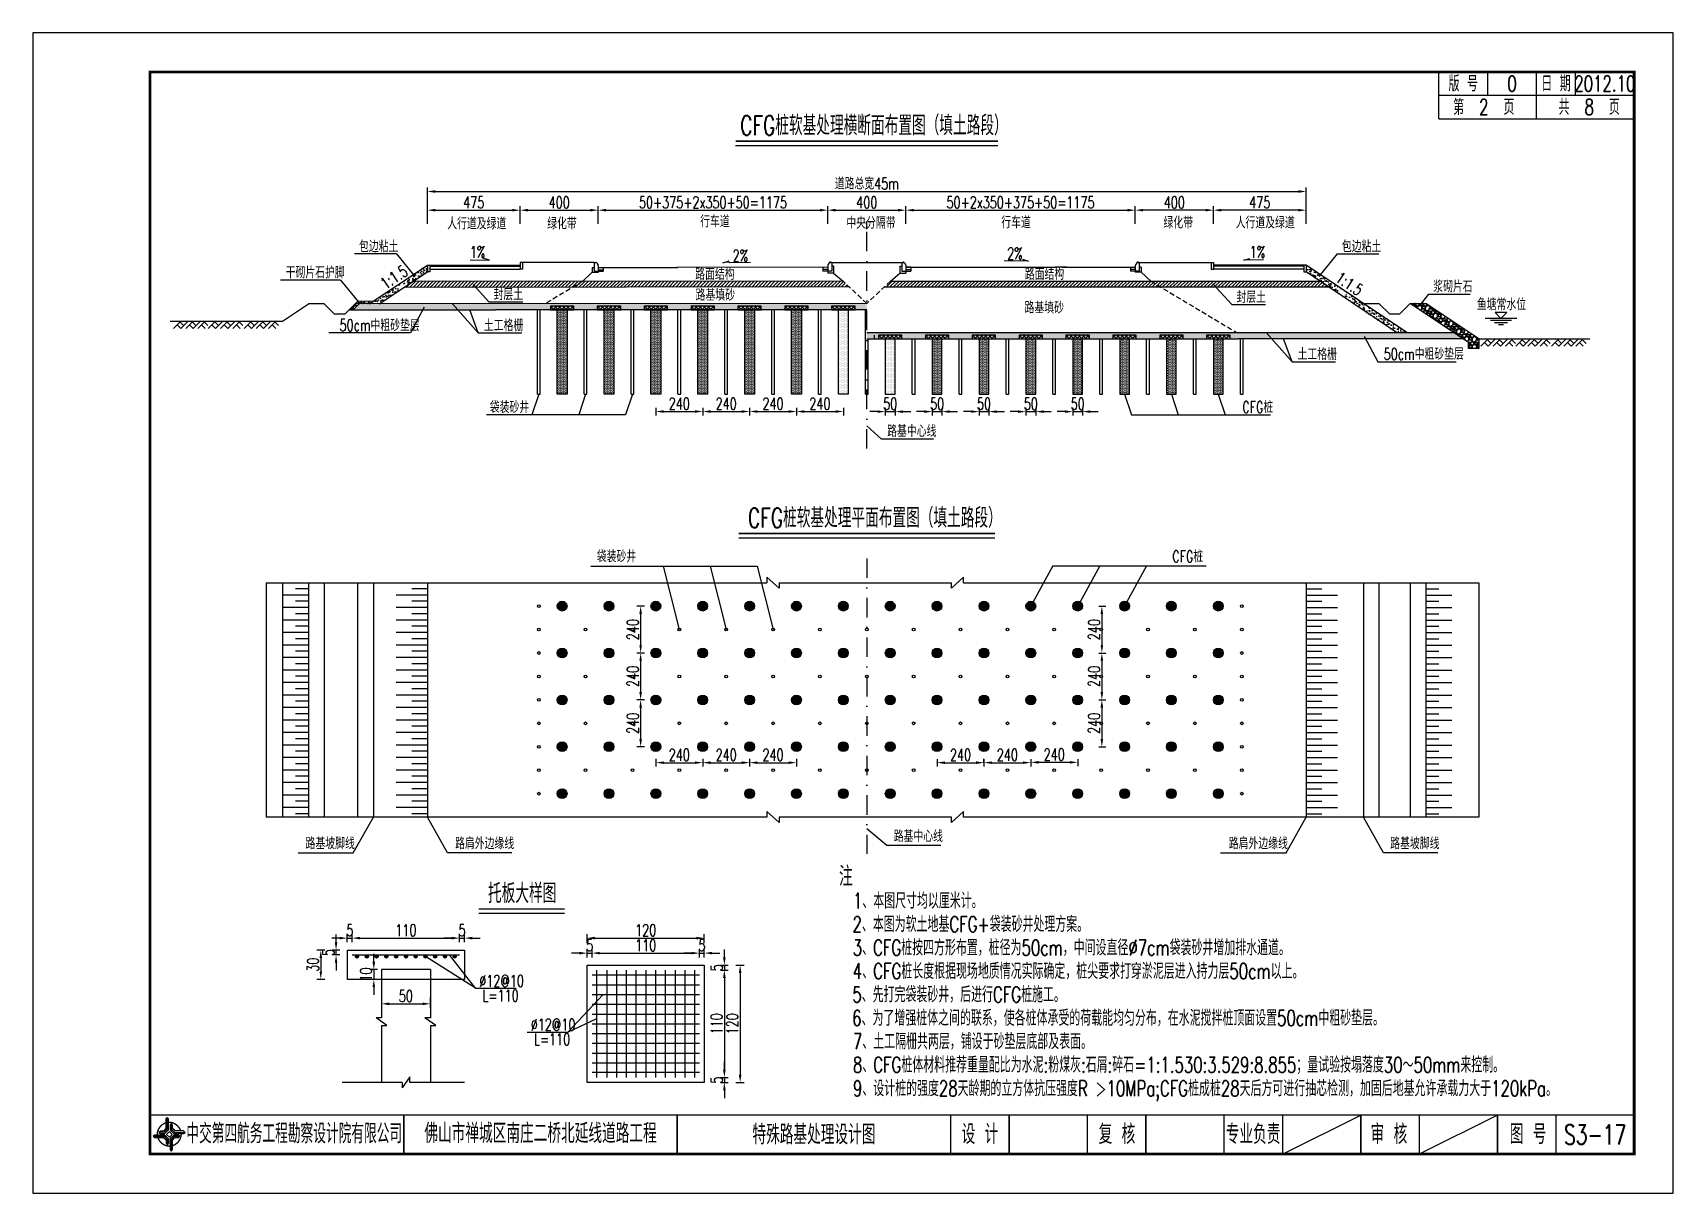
# Model space of a CAD drawing. Extents: x 216 to 3576, y 696 to 993.
# Drawn here: x 636 to 1056, y 695.5 to 992.5 of the extents above; entities that cross this region are included whole.
import ezdxf
from ezdxf.enums import TextEntityAlignment as Align

# ---------------------------------------------------------------- set-up
doc = ezdxf.new("R2010")
doc.units = 0
doc.header["$LTSCALE"] = 5
doc.header["$PDMODE"] = 32
doc.header["$PDSIZE"] = 0.3
for name, pattern in [('DASHDOT', [1, 0.5, -0.25, 0, -0.25]), ('DASHED', [19.05, 12.7, -6.35]), ('HIDDEN', [0.375, 0.25, -0.125]), ('RICAD_LTYPE1', [0])]:
    doc.linetypes.add(name, pattern=pattern)
doc.layers.get('0').update_dxf_attribs({"linetype": 'CONTINUOUS'})
doc.layers.get('DEFPOINTS').update_dxf_attribs({"linetype": 'RICAD_LTYPE1'})
for name, color, linetype in [('2', 2, 'HIDDEN'), ('LAYER1', 7, 'RICAD_LTYPE1'), ('PP-COM', 7, 'CONTINUOUS'), ('YOLLOW', 2, 'CONTINUOUS'), ('图框', 7, 'CONTINUOUS'), ('尺寸标注', 4, 'CONTINUOUS'), ('文字', 7, 'CONTINUOUS'), ('次轮廓', 7, 'CONTINUOUS'), ('示坡线', 100, 'CONTINUOUS'), ('结构', 7, 'CONTINUOUS'), ('绿化', 3, 'CONTINUOUS'), ('道路结构', 7, 'CONTINUOUS'), ('页码', 3, 'CONTINUOUS')]:
    doc.layers.add(name, color=color, linetype=linetype)
doc.layers.add('标注', color=4, linetype='CONTINUOUS', lineweight=15)
doc.styles.get("Standard").update_dxf_attribs({"font": 'simplex1.shx', "width": 0.7, "bigfont": 'hztxt.shx'})
doc.dimstyles.new('比例1：200', dxfattribs={"dimtxt": 3, "dimasz": 2, "dimexe": 1, "dimexo": 1, "dimgap": 0.5, "dimtad": 1, "dimlfac": 20, "dimzin": 13, "dimdsep": 46, "dimtxsty": 'Standard', "dimcen": -0.09, "dimclrd": 256, "dimclre": 256, "dimclrt": 7, "dimaunit": 1, "dimadec": 0, "dimazin": 0, "dimtfac": 0.0005, "dimtix": 1, "dimtmove": 2, "dimatfit": 3, "dimfxl": 0, "dimtolj": 1, "dimtzin": 13, "dimarcsym": 0})
doc.dimstyles.new('比例1：40', dxfattribs={"dimtxt": 3, "dimasz": 2, "dimexe": 1, "dimexo": 1, "dimgap": 0.5, "dimtad": 1, "dimlfac": 4, "dimzin": 13, "dimdsep": 46, "dimtxsty": 'Standard', "dimcen": -0.09, "dimclrd": 256, "dimclre": 256, "dimclrt": 7, "dimaunit": 1, "dimadec": 0, "dimazin": 0, "dimtfac": 0.0005, "dimtix": 1, "dimtmove": 2, "dimatfit": 3, "dimfxl": 0, "dimtolj": 1, "dimtzin": 13, "dimarcsym": 0})
pattern_1 = [(0, (-427.4949, 297), (0.15625, 0.3125), [0, -0.3125])]
pattern_2 = [(45, (-7.4949, 297), (-0.44194174, 0.44194174), [])]

msp = doc.modelspace()

# ---------------------------------------------------------------- texts
at = {"color": 7, "width": 0.7}
for s, p in [('CFG桩软基处理横断面布置图（填土路段）', (817.09998, 966.31801)), ('CFG桩软基处理平面布置图（填土路段）', (819.08611, 865.8768)), ('注', (842.42493, 774.14926)), ('托板大样图', (752.53652, 769.78188))]:
    msp.add_text(s, height=5, dxfattribs=at).set_placement(p)
at = {"width": 0.7}
for s, p in [('包边粘土', (719.50479, 936.33771)), ('包边粘土', (971.16694, 936.33771)), ('干砌片石护脚', (700.72777, 929.69445)), ('浆砌片石', (994.56513, 926.09369)), ('封层土', (753.9581, 924.09158)), ('封层土', (944.17511, 923.39728))]:
    msp.add_text(s, height=3, dxfattribs=at).set_placement(p)
for s, rotation, p in [('路面结构', 0.1010346, (805.6038, 930.76873)), ('路面结构', 0.1010346, (889.99317, 930.76873)), ('路基填砂', 0.1010346, (805.6996, 925.41986)), ('路基填砂', 359.8989654, (889.92535, 922.2054)), ('50cm中粗砂垫层', 359.8989654, (714.53691, 917.69807)), ('土工格栅', 0.1010346, (751.48036, 917.6379)), ('土工格栅', 0.1010346, (959.82895, 910.26708)), ('50cm中粗砂垫层', 0.1010346, (981.87951, 910.31644))]:
    msp.add_text(s, height=3, rotation=rotation, dxfattribs=at).set_placement(p, align=Align.MIDDLE_LEFT)
for s, p in [('袋装砂井', (780.39956, 858.51017)), ('CFG桩', (927.73818, 858.51017))]:
    msp.add_text(s, height=3, dxfattribs=at).set_placement(p, align=Align.MIDDLE_LEFT)
at = {"layer": '图框'}
for s, height, width, p in [('版 号', 4, 0.7, (1002.24162, 979.52876)), ('0', 4, 0.7, (1014.74162, 979.52876)), ('日 期', 4, 0.7, (1025.99162, 979.52876)), ('2012.10', 4, 0.7, (1038.49162, 979.52876)), ('中交第四航务工程勘察设计院有限公司', 5, 0.65, (702.92246, 710.7772)), ('佛山市禅城区南庄二桥北延线道路工程', 5, 0.7, (765.99162, 710.84346)), ('设 计', 5, 0.7, (878.49238, 710.62335)), ('复 核', 5, 0.7, (913.5872, 710.62335)), ('专业负责', 5, 0.7, (948.43795, 710.62335)), ('审 核', 5, 0.7, (983.21175, 710.62335)), ('图 号', 5, 0.7, (1018.83092, 710.62335))]:
    msp.add_text(s, height=height, dxfattribs=dict(at, width=width)).set_placement(p, align=Align.MIDDLE_CENTER)
at = {"layer": '尺寸标注', "color": 7, "linetype": 'Continuous', "width": 0.7}
msp.add_text('鱼塘常水位', height=3, dxfattribs=at).set_placement((1012.03041, 921.52142), align=Align.CENTER)
for s, p in [('1、本图尺寸均以厘米计。', (845.97746, 768.36843)), ('2、本图为软土地基CFG+袋装砂井处理方案。', (845.87211, 762.36843)), ('3、CFG桩按四方形布置，桩径为50cm，中间设直径%%C7cm袋装砂井增加排水通道。', (845.93486, 756.36843)), ('4、CFG桩长度根据现场地质情况实际确定，桩尖要求打穿淤泥层进入持力层50cm以上。', (845.96386, 750.36843)), ('5、先打完袋装砂井，后进行CFG桩施工。', (845.83216, 744.36843)), ('6、为了增强桩体之间的联系，使各桩体承受的荷载能均匀分布，在水泥搅拌桩顶面设置50cm中粗砂垫层。', (845.77694, 738.36843)), ('7、土工隔栅共两层，铺设于砂垫层底部及表面。', (845.97746, 732.36843)), ('8、CFG桩体材料推荐重量配比为水泥:粉煤灰:石屑:碎石=1:1.530:3.529:8.855；量试验按塌落度30～50mm来控制。 ', (845.98234, 726.37981)), ('9、设计桩的强度28天龄期的立方体抗压强度R >10MPa;CFG桩成桩28天后方可进行抽芯检测，加固后地基允许承载力大于120kPa。', (845.98234, 720.34177))]:
    msp.add_text(s, height=4, dxfattribs=at).set_placement(p)
at = {"layer": '文字', "width": 0.7}
for s, p in [('人行道及绿道', (742.09937, 942.21549)), ('绿化带', (767.70203, 942.21549)), ('行车道', (806.85675, 942.75469)), ('中央分隔带', (844.29369, 942.37451)), ('行车道', (883.96201, 942.50917)), ('绿化带', (925.48584, 942.43996)), ('人行道及绿道', (943.97201, 942.43996)), ('1%', (747.89918, 934.92784)), ('2%', (815.1789, 933.99786)), ('2%', (885.48097, 934.54222)), ('1%', (947.57502, 934.92784))]:
    msp.add_text(s, height=3, dxfattribs=at).set_placement(p)
for rotation, p in [(33.6900675, (726.31489, 926.70909)), (326.3099325, (969.2593, 929.06665))]:
    msp.add_text('1:1.5', height=3, rotation=rotation, dxfattribs=at).set_placement(p)
for s, p in [('袋装砂井', (752.99773, 896.7003)), ('CFG桩', (945.66319, 896.72146)), ('路基中心线', (854.74922, 890.57969)), ('路基坡脚线', (705.83899, 785.06471)), ('路肩外边缘线', (744.10968, 785.06471)), ('路基中心线', (856.42498, 786.90332)), ('路肩外边缘线', (942.20426, 785.06471)), ('路基坡脚线', (983.54617, 785.06471)), ('%%C12@10', (750.30584, 749.86606)), ('L=110', (751.11854, 746.10666)), ('%%C12@10', (763.49315, 738.66208)), ('L=110', (764.30585, 734.90269))]:
    msp.add_text(s, height=3, dxfattribs=at).set_placement(p, align=Align.MIDDLE_LEFT)

# ---------------------------------------------------------------- blocks, each defined once
blk = doc.blocks.new('cs2')
for p, q in [((4729.92, 1071.66), (4729.6, 1071.1)), ((4730.59, 1071.79), (4730.14, 1071.79)), ((4730.59, 1071.79), (4730.59, 1069.54)), ((4729.56, 1070.97), (4729.56, 1069.04)), ((4730.59, 1069.54), (4729.56, 1069.54))]:
    blk.add_line(p, q)
for centre, start, end in [((4729.81, 1070.97), 150.42, 180), ((4730.14, 1071.54), 90, 150.42)]:
    blk.add_arc(centre, 0.25, start, end)
blk.add_point((4730.18, 1071.79))
blk = doc.blocks.new('*D38')
at = {"layer": 'DEFPOINTS', "color": 0}
for p in [(760.77, 947.13), (737.02, 942.68), (760.77, 942.68)]:
    blk.add_point(p, dxfattribs=at)
at = {"layer": '标注', "lineweight": -2}
for p, q in [((737.02, 943.68), (737.02, 948.13)), ((739.02, 947.13), (758.77, 947.13)), ((760.77, 943.68), (760.77, 948.13))]:
    blk.add_line(p, q, dxfattribs=at)
at = {"layer": '标注'}
for points in [[(739.02, 947.47), (739.02, 946.8), (737.02, 947.13)], [(758.77, 947.47), (758.77, 946.8), (760.77, 947.13)]]:
    blk.add_solid(points, dxfattribs=at)
at = {"layer": '标注', "color": 7, "insert": (748.89, 949.13), "char_height": 3, "attachment_point": 5}
blk.add_mtext('\\A1;475', dxfattribs=at)
blk = doc.blocks.new('*D39')
at = {"layer": 'DEFPOINTS', "color": 0}
for p in [(780.77, 947.13), (760.77, 942.68), (780.77, 942.68)]:
    blk.add_point(p, dxfattribs=at)
at = {"layer": '标注', "lineweight": -2}
for p, q in [((760.77, 943.68), (760.77, 948.13)), ((762.77, 947.13), (778.77, 947.13)), ((780.77, 943.68), (780.77, 948.13))]:
    blk.add_line(p, q, dxfattribs=at)
at = {"layer": '标注'}
for points in [[(762.77, 947.47), (762.77, 946.8), (760.77, 947.13)], [(778.77, 947.47), (778.77, 946.8), (780.77, 947.13)]]:
    blk.add_solid(points, dxfattribs=at)
at = {"layer": '标注', "color": 7, "insert": (770.77, 949.13), "char_height": 3, "attachment_point": 5}
blk.add_mtext('\\A1;400', dxfattribs=at)
blk = doc.blocks.new('*D40')
at = {"layer": 'DEFPOINTS', "color": 0}
for p in [(839.52, 947.13), (780.77, 942.68), (839.52, 942.68)]:
    blk.add_point(p, dxfattribs=at)
at = {"layer": '标注', "lineweight": -2}
for p, q in [((780.77, 943.68), (780.77, 948.13)), ((782.77, 947.13), (837.52, 947.13)), ((839.52, 943.68), (839.52, 948.13))]:
    blk.add_line(p, q, dxfattribs=at)
at = {"layer": '标注'}
for points in [[(782.77, 947.47), (782.77, 946.8), (780.77, 947.13)], [(837.52, 947.47), (837.52, 946.8), (839.52, 947.13)]]:
    blk.add_solid(points, dxfattribs=at)
at = {"layer": '标注', "color": 7, "insert": (810.14, 949.13), "char_height": 3, "attachment_point": 5}
blk.add_mtext('\\A1;50+375+2x350+50=1175', dxfattribs=at)
blk = doc.blocks.new('*D41')
at = {"layer": 'DEFPOINTS', "color": 0}
for p in [(859.52, 947.13), (839.52, 942.68), (859.52, 942.68)]:
    blk.add_point(p, dxfattribs=at)
at = {"layer": '标注', "lineweight": -2}
for p, q in [((839.52, 943.68), (839.52, 948.13)), ((841.52, 947.13), (857.52, 947.13)), ((859.52, 943.68), (859.52, 948.13))]:
    blk.add_line(p, q, dxfattribs=at)
at = {"layer": '标注'}
for points in [[(841.52, 947.47), (841.52, 946.8), (839.52, 947.13)], [(857.52, 947.47), (857.52, 946.8), (859.52, 947.13)]]:
    blk.add_solid(points, dxfattribs=at)
at = {"layer": '标注', "color": 7, "insert": (849.52, 949.13), "char_height": 3, "attachment_point": 5}
blk.add_mtext('\\A1;400', dxfattribs=at)
blk = doc.blocks.new('*D42')
at = {"layer": 'DEFPOINTS', "color": 0}
for p in [(918.27, 947.13), (859.52, 942.68), (918.27, 942.68)]:
    blk.add_point(p, dxfattribs=at)
at = {"layer": '标注', "lineweight": -2}
for p, q in [((859.52, 943.68), (859.52, 948.13)), ((861.52, 947.13), (916.27, 947.13)), ((918.27, 943.68), (918.27, 948.13))]:
    blk.add_line(p, q, dxfattribs=at)
at = {"layer": '标注'}
for points in [[(861.52, 947.47), (861.52, 946.8), (859.52, 947.13)], [(916.27, 947.47), (916.27, 946.8), (918.27, 947.13)]]:
    blk.add_solid(points, dxfattribs=at)
at = {"layer": '标注', "color": 7, "insert": (888.89, 949.13), "char_height": 3, "attachment_point": 5}
blk.add_mtext('\\A1;50+2x350+375+50=1175', dxfattribs=at)
blk = doc.blocks.new('*D43')
at = {"layer": 'DEFPOINTS', "color": 0}
for p in [(962.02, 951.91), (737.02, 942.68), (962.02, 942.68)]:
    blk.add_point(p, dxfattribs=at)
at = {"layer": '标注', "lineweight": -2}
for p, q in [((737.02, 945.91), (737.02, 952.91)), ((739.02, 951.91), (960.02, 951.91)), ((962.02, 945.91), (962.02, 952.91))]:
    blk.add_line(p, q, dxfattribs=at)
at = {"layer": '标注'}
for points in [[(739.02, 952.25), (739.02, 951.58), (737.02, 951.91)], [(960.02, 952.25), (960.02, 951.58), (962.02, 951.91)]]:
    blk.add_solid(points, dxfattribs=at)
at = {"layer": '标注', "color": 7, "insert": (849.52, 953.91), "char_height": 3, "attachment_point": 5}
blk.add_mtext('\\A1;道路总宽45m', dxfattribs=at)
blk = doc.blocks.new('*D44')
at = {"layer": 'DEFPOINTS', "color": 0}
for p in [(938.27, 947.13), (938.27, 942.68), (962.02, 942.68)]:
    blk.add_point(p, dxfattribs=at)
at = {"layer": '标注', "lineweight": -2}
for p, q in [((938.27, 943.68), (938.27, 948.13)), ((960.02, 947.13), (940.27, 947.13)), ((962.02, 943.68), (962.02, 948.13))]:
    blk.add_line(p, q, dxfattribs=at)
at = {"layer": '标注'}
for points in [[(940.27, 947.47), (940.27, 946.8), (938.27, 947.13)], [(960.02, 947.47), (960.02, 946.8), (962.02, 947.13)]]:
    blk.add_solid(points, dxfattribs=at)
at = {"layer": '标注', "color": 7, "insert": (950.14, 949.13), "char_height": 3, "attachment_point": 5}
blk.add_mtext('\\A1;475', dxfattribs=at)
blk = doc.blocks.new('*D45')
at = {"layer": 'DEFPOINTS', "color": 0}
for p in [(918.27, 947.13), (918.27, 942.68), (938.27, 942.68)]:
    blk.add_point(p, dxfattribs=at)
at = {"layer": '标注', "lineweight": -2}
for p, q in [((918.27, 943.68), (918.27, 948.13)), ((936.27, 947.13), (920.27, 947.13)), ((938.27, 943.68), (938.27, 948.13))]:
    blk.add_line(p, q, dxfattribs=at)
at = {"layer": '标注'}
for points in [[(920.27, 947.47), (920.27, 946.8), (918.27, 947.13)], [(936.27, 947.47), (936.27, 946.8), (938.27, 947.13)]]:
    blk.add_solid(points, dxfattribs=at)
at = {"layer": '标注', "color": 7, "insert": (928.27, 949.13), "char_height": 3, "attachment_point": 5}
blk.add_mtext('\\A1;400', dxfattribs=at)
blk = doc.blocks.new('*D46')
at = {"layer": 'DEFPOINTS', "color": 0}
for p in [(854.27, 897.54), (856.77, 897.54), (856.77, 895.57)]:
    blk.add_point(p, dxfattribs=at)
at = {"layer": '尺寸标注', "lineweight": -2}
for p, q in [((852.27, 895.57), (850.27, 895.57)), ((854.27, 896.54), (854.27, 894.57)), ((854.27, 895.57), (856.77, 895.57)), ((856.77, 896.54), (856.77, 894.57)), ((858.77, 895.57), (860.77, 895.57))]:
    blk.add_line(p, q, dxfattribs=at)
at = {"layer": '尺寸标注'}
for points in [[(852.27, 895.9), (852.27, 895.24), (854.27, 895.57)], [(858.77, 895.9), (858.77, 895.24), (856.77, 895.57)]]:
    blk.add_solid(points, dxfattribs=at)
at = {"layer": '尺寸标注', "color": 7, "insert": (855.52, 897.57), "char_height": 3, "attachment_point": 5}
blk.add_mtext('\\A1;50', dxfattribs=at)
blk = doc.blocks.new('*D47')
at = {"layer": 'DEFPOINTS', "color": 0}
for p in [(795.52, 807.71), (807.52, 807.71), (807.52, 805.72)]:
    blk.add_point(p, dxfattribs=at)
at = {"layer": '尺寸标注', "lineweight": -2}
for p, q in [((795.52, 806.71), (795.52, 804.72)), ((807.52, 806.71), (807.52, 804.72)), ((797.52, 805.72), (805.52, 805.72))]:
    blk.add_line(p, q, dxfattribs=at)
at = {"layer": '尺寸标注'}
for points in [[(797.52, 806.05), (797.52, 805.39), (795.52, 805.72)], [(805.52, 806.05), (805.52, 805.39), (807.52, 805.72)]]:
    blk.add_solid(points, dxfattribs=at)
at = {"layer": '尺寸标注', "color": 7, "insert": (801.52, 807.72), "char_height": 3, "attachment_point": 5}
blk.add_mtext('\\A1;240', dxfattribs=at)
blk = doc.blocks.new('*D48')
at = {"layer": 'DEFPOINTS', "color": 0}
for p in [(807.52, 807.71), (819.52, 807.71), (819.52, 805.72)]:
    blk.add_point(p, dxfattribs=at)
at = {"layer": '尺寸标注', "lineweight": -2}
for p, q in [((807.52, 806.71), (807.52, 804.72)), ((819.52, 806.71), (819.52, 804.72)), ((809.52, 805.72), (817.52, 805.72))]:
    blk.add_line(p, q, dxfattribs=at)
at = {"layer": '尺寸标注'}
for points in [[(809.52, 806.05), (809.52, 805.39), (807.52, 805.72)], [(817.52, 806.05), (817.52, 805.39), (819.52, 805.72)]]:
    blk.add_solid(points, dxfattribs=at)
at = {"layer": '尺寸标注', "color": 7, "insert": (813.52, 807.72), "char_height": 3, "attachment_point": 5}
blk.add_mtext('\\A1;240', dxfattribs=at)
blk = doc.blocks.new('*D49')
at = {"layer": 'DEFPOINTS', "color": 0}
for p in [(819.52, 807.71), (831.52, 807.71), (831.52, 805.72)]:
    blk.add_point(p, dxfattribs=at)
at = {"layer": '尺寸标注', "lineweight": -2}
for p, q in [((819.52, 806.71), (819.52, 804.72)), ((831.52, 806.71), (831.52, 804.72)), ((821.52, 805.72), (829.52, 805.72))]:
    blk.add_line(p, q, dxfattribs=at)
at = {"layer": '尺寸标注'}
for points in [[(821.52, 806.05), (821.52, 805.39), (819.52, 805.72)], [(829.52, 806.05), (829.52, 805.39), (831.52, 805.72)]]:
    blk.add_solid(points, dxfattribs=at)
at = {"layer": '尺寸标注', "color": 7, "insert": (825.52, 807.72), "char_height": 3, "attachment_point": 5}
blk.add_mtext('\\A1;240', dxfattribs=at)
blk = doc.blocks.new('*D50')
at = {"layer": 'DEFPOINTS', "color": 0}
for p in [(793.58, 845.79), (791.62, 833.79), (793.58, 833.79)]:
    blk.add_point(p, dxfattribs=at)
at = {"layer": '尺寸标注', "lineweight": -2}
for p, q in [((792.58, 845.79), (790.62, 845.79)), ((791.62, 843.79), (791.62, 835.79)), ((792.58, 833.79), (790.62, 833.79))]:
    blk.add_line(p, q, dxfattribs=at)
at = {"layer": '尺寸标注'}
for points in [[(791.29, 843.79), (791.95, 843.79), (791.62, 845.79)], [(791.29, 835.79), (791.95, 835.79), (791.62, 833.79)]]:
    blk.add_solid(points, dxfattribs=at)
at = {"layer": '尺寸标注', "color": 7, "insert": (789.62, 839.79), "char_height": 3, "attachment_point": 5, "rotation": 90}
blk.add_mtext('\\A1;240', dxfattribs=at)
blk = doc.blocks.new('*D51')
at = {"layer": 'DEFPOINTS', "color": 0}
for p in [(793.58, 833.79), (791.62, 821.79), (793.58, 821.79)]:
    blk.add_point(p, dxfattribs=at)
at = {"layer": '尺寸标注', "lineweight": -2}
for p, q in [((792.58, 833.79), (790.62, 833.79)), ((791.62, 831.79), (791.62, 823.79)), ((792.58, 821.79), (790.62, 821.79))]:
    blk.add_line(p, q, dxfattribs=at)
at = {"layer": '尺寸标注'}
for points in [[(791.29, 831.79), (791.95, 831.79), (791.62, 833.79)], [(791.29, 823.79), (791.95, 823.79), (791.62, 821.79)]]:
    blk.add_solid(points, dxfattribs=at)
at = {"layer": '尺寸标注', "color": 7, "insert": (789.62, 827.79), "char_height": 3, "attachment_point": 5, "rotation": 90}
blk.add_mtext('\\A1;240', dxfattribs=at)
blk = doc.blocks.new('*D52')
at = {"layer": 'DEFPOINTS', "color": 0}
for p in [(793.58, 821.79), (791.62, 809.79), (793.58, 809.79)]:
    blk.add_point(p, dxfattribs=at)
at = {"layer": '尺寸标注', "lineweight": -2}
for p, q in [((792.58, 821.79), (790.62, 821.79)), ((791.62, 819.79), (791.62, 811.79)), ((792.58, 809.79), (790.62, 809.79))]:
    blk.add_line(p, q, dxfattribs=at)
at = {"layer": '尺寸标注'}
for points in [[(791.29, 819.79), (791.95, 819.79), (791.62, 821.79)], [(791.29, 811.79), (791.95, 811.79), (791.62, 809.79)]]:
    blk.add_solid(points, dxfattribs=at)
at = {"layer": '尺寸标注', "color": 7, "insert": (789.62, 815.79), "char_height": 3, "attachment_point": 5, "rotation": 90}
blk.add_mtext('\\A1;240', dxfattribs=at)
blk = doc.blocks.new('*D53')
at = {"layer": 'DEFPOINTS', "color": 0}
for p in [(907.94, 845.79), (907.94, 833.79), (909.71, 833.79)]:
    blk.add_point(p, dxfattribs=at)
at = {"layer": '尺寸标注', "lineweight": -2}
for p, q in [((908.94, 845.79), (910.71, 845.79)), ((909.71, 843.79), (909.71, 835.79)), ((908.94, 833.79), (910.71, 833.79))]:
    blk.add_line(p, q, dxfattribs=at)
at = {"layer": '尺寸标注'}
for points in [[(909.38, 843.79), (910.04, 843.79), (909.71, 845.79)], [(909.38, 835.79), (910.04, 835.79), (909.71, 833.79)]]:
    blk.add_solid(points, dxfattribs=at)
at = {"layer": '尺寸标注', "color": 7, "insert": (907.71, 839.79), "char_height": 3, "attachment_point": 5, "rotation": 90}
blk.add_mtext('\\A1;240', dxfattribs=at)
blk = doc.blocks.new('*D54')
at = {"layer": 'DEFPOINTS', "color": 0}
for p in [(907.94, 833.79), (907.94, 821.79), (909.71, 821.79)]:
    blk.add_point(p, dxfattribs=at)
at = {"layer": '尺寸标注', "lineweight": -2}
for p, q in [((908.94, 833.79), (910.71, 833.79)), ((909.71, 831.79), (909.71, 823.79)), ((908.94, 821.79), (910.71, 821.79))]:
    blk.add_line(p, q, dxfattribs=at)
at = {"layer": '尺寸标注'}
for points in [[(909.38, 831.79), (910.04, 831.79), (909.71, 833.79)], [(909.38, 823.79), (910.04, 823.79), (909.71, 821.79)]]:
    blk.add_solid(points, dxfattribs=at)
at = {"layer": '尺寸标注', "color": 7, "insert": (907.71, 827.79), "char_height": 3, "attachment_point": 5, "rotation": 90}
blk.add_mtext('\\A1;240', dxfattribs=at)
blk = doc.blocks.new('*D55')
at = {"layer": 'DEFPOINTS', "color": 0}
for p in [(907.94, 821.79), (907.94, 809.79), (909.71, 809.79)]:
    blk.add_point(p, dxfattribs=at)
at = {"layer": '尺寸标注', "lineweight": -2}
for p, q in [((908.94, 821.79), (910.71, 821.79)), ((909.71, 819.79), (909.71, 811.79)), ((908.94, 809.79), (910.71, 809.79))]:
    blk.add_line(p, q, dxfattribs=at)
at = {"layer": '尺寸标注'}
for points in [[(909.38, 819.79), (910.04, 819.79), (909.71, 821.79)], [(909.38, 811.79), (910.04, 811.79), (909.71, 809.79)]]:
    blk.add_solid(points, dxfattribs=at)
at = {"layer": '尺寸标注', "color": 7, "insert": (907.71, 815.79), "char_height": 3, "attachment_point": 5, "rotation": 90}
blk.add_mtext('\\A1;240', dxfattribs=at)
blk = doc.blocks.new('*D56')
at = {"layer": 'DEFPOINTS', "color": 0}
for p in [(867.52, 807.62), (879.52, 805.72), (879.52, 805.72)]:
    blk.add_point(p, dxfattribs=at)
at = {"layer": '尺寸标注', "lineweight": -2}
for p, q in [((867.52, 806.62), (867.52, 804.72)), ((879.52, 805.72), (879.52, 806.72)), ((869.52, 805.72), (877.52, 805.72))]:
    blk.add_line(p, q, dxfattribs=at)
at = {"layer": '尺寸标注'}
for points in [[(869.52, 806.05), (869.52, 805.39), (867.52, 805.72)], [(877.52, 806.05), (877.52, 805.39), (879.52, 805.72)]]:
    blk.add_solid(points, dxfattribs=at)
at = {"layer": '尺寸标注', "color": 7, "insert": (873.52, 807.72), "char_height": 3, "attachment_point": 5}
blk.add_mtext('\\A1;240', dxfattribs=at)
blk = doc.blocks.new('*D57')
at = {"layer": 'DEFPOINTS', "color": 0}
for p in [(879.52, 807.62), (891.52, 807.62), (891.52, 805.72)]:
    blk.add_point(p, dxfattribs=at)
at = {"layer": '尺寸标注', "lineweight": -2}
for p, q in [((879.52, 806.62), (879.52, 804.72)), ((891.52, 806.62), (891.52, 804.72)), ((881.52, 805.72), (889.52, 805.72))]:
    blk.add_line(p, q, dxfattribs=at)
at = {"layer": '尺寸标注'}
for points in [[(881.52, 806.05), (881.52, 805.39), (879.52, 805.72)], [(889.52, 806.05), (889.52, 805.39), (891.52, 805.72)]]:
    blk.add_solid(points, dxfattribs=at)
at = {"layer": '尺寸标注', "color": 7, "insert": (885.52, 807.72), "char_height": 3, "attachment_point": 5}
blk.add_mtext('\\A1;240', dxfattribs=at)
blk = doc.blocks.new('*D58')
at = {"layer": 'DEFPOINTS', "color": 0}
for p in [(891.52, 807.62), (903.52, 807.62), (903.52, 805.81)]:
    blk.add_point(p, dxfattribs=at)
at = {"layer": '尺寸标注', "lineweight": -2}
for p, q in [((891.52, 806.62), (891.52, 804.81)), ((903.52, 806.62), (903.52, 804.81)), ((893.52, 805.81), (901.52, 805.81))]:
    blk.add_line(p, q, dxfattribs=at)
at = {"layer": '尺寸标注'}
for points in [[(893.52, 806.14), (893.52, 805.47), (891.52, 805.81)], [(901.52, 806.14), (901.52, 805.47), (903.52, 805.81)]]:
    blk.add_solid(points, dxfattribs=at)
at = {"layer": '尺寸标注', "color": 7, "insert": (897.52, 807.81), "char_height": 3, "attachment_point": 5}
blk.add_mtext('\\A1;240', dxfattribs=at)
blk = doc.blocks.new('*D59')
at = {"layer": 'DEFPOINTS', "color": 0}
for p in [(795.52, 897.54), (807.52, 897.54), (807.52, 895.6)]:
    blk.add_point(p, dxfattribs=at)
at = {"layer": '尺寸标注', "lineweight": -2}
for p, q in [((795.52, 896.54), (795.52, 894.6)), ((797.52, 895.6), (805.52, 895.6)), ((807.52, 896.54), (807.52, 894.6))]:
    blk.add_line(p, q, dxfattribs=at)
at = {"layer": '尺寸标注'}
for points in [[(797.52, 895.93), (797.52, 895.27), (795.52, 895.6)], [(805.52, 895.93), (805.52, 895.27), (807.52, 895.6)]]:
    blk.add_solid(points, dxfattribs=at)
at = {"layer": '尺寸标注', "color": 7, "insert": (801.52, 897.6), "char_height": 3, "attachment_point": 5}
blk.add_mtext('\\A1;240', dxfattribs=at)
blk = doc.blocks.new('*D60')
at = {"layer": 'DEFPOINTS', "color": 0}
for p in [(807.52, 897.54), (819.52, 897.54), (819.52, 895.6)]:
    blk.add_point(p, dxfattribs=at)
at = {"layer": '尺寸标注', "lineweight": -2}
for p, q in [((807.52, 896.54), (807.52, 894.6)), ((809.52, 895.6), (817.52, 895.6)), ((819.52, 896.54), (819.52, 894.6))]:
    blk.add_line(p, q, dxfattribs=at)
at = {"layer": '尺寸标注'}
for points in [[(809.52, 895.93), (809.52, 895.27), (807.52, 895.6)], [(817.52, 895.93), (817.52, 895.27), (819.52, 895.6)]]:
    blk.add_solid(points, dxfattribs=at)
at = {"layer": '尺寸标注', "color": 7, "insert": (813.52, 897.6), "char_height": 3, "attachment_point": 5}
blk.add_mtext('\\A1;240', dxfattribs=at)
blk = doc.blocks.new('*D61')
at = {"layer": 'DEFPOINTS', "color": 0}
for p in [(819.52, 897.54), (831.52, 897.54), (831.52, 895.6)]:
    blk.add_point(p, dxfattribs=at)
at = {"layer": '尺寸标注', "lineweight": -2}
for p, q in [((819.52, 896.54), (819.52, 894.6)), ((821.52, 895.6), (829.52, 895.6)), ((831.52, 896.54), (831.52, 894.6))]:
    blk.add_line(p, q, dxfattribs=at)
at = {"layer": '尺寸标注'}
for points in [[(821.52, 895.93), (821.52, 895.27), (819.52, 895.6)], [(829.52, 895.93), (829.52, 895.27), (831.52, 895.6)]]:
    blk.add_solid(points, dxfattribs=at)
at = {"layer": '尺寸标注', "color": 7, "insert": (825.52, 897.6), "char_height": 3, "attachment_point": 5}
blk.add_mtext('\\A1;240', dxfattribs=at)
blk = doc.blocks.new('*D62')
at = {"layer": 'DEFPOINTS', "color": 0}
for p in [(831.52, 897.54), (843.52, 897.54), (843.52, 895.6)]:
    blk.add_point(p, dxfattribs=at)
at = {"layer": '尺寸标注', "lineweight": -2}
for p, q in [((831.52, 896.54), (831.52, 894.6)), ((833.52, 895.6), (841.52, 895.6)), ((843.52, 896.54), (843.52, 894.6))]:
    blk.add_line(p, q, dxfattribs=at)
at = {"layer": '尺寸标注'}
for points in [[(833.52, 895.93), (833.52, 895.27), (831.52, 895.6)], [(841.52, 895.93), (841.52, 895.27), (843.52, 895.6)]]:
    blk.add_solid(points, dxfattribs=at)
at = {"layer": '尺寸标注', "color": 7, "insert": (837.52, 897.6), "char_height": 3, "attachment_point": 5}
blk.add_mtext('\\A1;240', dxfattribs=at)
blk = doc.blocks.new('*D63')
at = {"layer": 'DEFPOINTS', "color": 0}
for p in [(866.27, 897.54), (868.77, 897.54), (868.77, 895.57)]:
    blk.add_point(p, dxfattribs=at)
at = {"layer": '尺寸标注', "lineweight": -2}
for p, q in [((864.27, 895.57), (862.27, 895.57)), ((866.27, 896.54), (866.27, 894.57)), ((866.27, 895.57), (868.77, 895.57)), ((868.77, 896.54), (868.77, 894.57)), ((870.77, 895.57), (872.77, 895.57))]:
    blk.add_line(p, q, dxfattribs=at)
at = {"layer": '尺寸标注'}
for points in [[(864.27, 895.9), (864.27, 895.24), (866.27, 895.57)], [(870.77, 895.9), (870.77, 895.24), (868.77, 895.57)]]:
    blk.add_solid(points, dxfattribs=at)
at = {"layer": '尺寸标注', "color": 7, "insert": (867.52, 897.57), "char_height": 3, "attachment_point": 5}
blk.add_mtext('\\A1;50', dxfattribs=at)
blk = doc.blocks.new('*D64')
at = {"layer": 'DEFPOINTS', "color": 0}
for p in [(878.27, 897.54), (880.77, 897.54), (880.77, 895.57)]:
    blk.add_point(p, dxfattribs=at)
at = {"layer": '尺寸标注', "lineweight": -2}
for p, q in [((876.27, 895.57), (874.27, 895.57)), ((878.27, 896.54), (878.27, 894.57)), ((878.27, 895.57), (880.77, 895.57)), ((880.77, 896.54), (880.77, 894.57)), ((882.77, 895.57), (884.77, 895.57))]:
    blk.add_line(p, q, dxfattribs=at)
at = {"layer": '尺寸标注'}
for points in [[(876.27, 895.9), (876.27, 895.24), (878.27, 895.57)], [(882.77, 895.9), (882.77, 895.24), (880.77, 895.57)]]:
    blk.add_solid(points, dxfattribs=at)
at = {"layer": '尺寸标注', "color": 7, "insert": (879.52, 897.57), "char_height": 3, "attachment_point": 5}
blk.add_mtext('\\A1;50', dxfattribs=at)
blk = doc.blocks.new('*D65')
at = {"layer": 'DEFPOINTS', "color": 0}
for p in [(890.27, 897.54), (892.77, 897.54), (892.77, 895.57)]:
    blk.add_point(p, dxfattribs=at)
at = {"layer": '尺寸标注', "lineweight": -2}
for p, q in [((888.27, 895.57), (886.27, 895.57)), ((890.27, 896.54), (890.27, 894.57)), ((890.27, 895.57), (892.77, 895.57)), ((892.77, 896.54), (892.77, 894.57)), ((894.77, 895.57), (896.77, 895.57))]:
    blk.add_line(p, q, dxfattribs=at)
at = {"layer": '尺寸标注'}
for points in [[(888.27, 895.9), (888.27, 895.24), (890.27, 895.57)], [(894.77, 895.9), (894.77, 895.24), (892.77, 895.57)]]:
    blk.add_solid(points, dxfattribs=at)
at = {"layer": '尺寸标注', "color": 7, "insert": (891.52, 897.57), "char_height": 3, "attachment_point": 5}
blk.add_mtext('\\A1;50', dxfattribs=at)
blk = doc.blocks.new('*D66')
at = {"layer": 'DEFPOINTS', "color": 0}
for p in [(902.27, 897.54), (904.77, 897.54), (904.77, 895.57)]:
    blk.add_point(p, dxfattribs=at)
at = {"layer": '尺寸标注', "lineweight": -2}
for p, q in [((900.27, 895.57), (898.27, 895.57)), ((902.27, 896.54), (902.27, 894.57)), ((902.27, 895.57), (904.77, 895.57)), ((904.77, 896.54), (904.77, 894.57)), ((906.77, 895.57), (908.77, 895.57))]:
    blk.add_line(p, q, dxfattribs=at)
at = {"layer": '尺寸标注'}
for points in [[(900.27, 895.9), (900.27, 895.24), (902.27, 895.57)], [(906.77, 895.9), (906.77, 895.24), (904.77, 895.57)]]:
    blk.add_solid(points, dxfattribs=at)
at = {"layer": '尺寸标注', "color": 7, "insert": (903.52, 897.57), "char_height": 3, "attachment_point": 5}
blk.add_mtext('\\A1;50', dxfattribs=at)
blk = doc.blocks.new('series')
at = {"width": 0.75}
for tag, height, p in [('页码', 4, (-35, -19)), ('图名', 5, (-220, -282)), ('图号', 5, (-20, -282))]:
    blk.add_attdef(tag, text='', height=height, dxfattribs=at).set_placement(p, align=Align.MIDDLE_CENTER)
blk = doc.blocks.new('tb')
at = {"lineweight": -3}
h = blk.add_hatch(color=256, dxfattribs=at)
h.paths.add_polyline_path([(-1.23, -0.13), (-3.78, -0.14), (-4.14, -0.41), (-1.4, -0.44), (-0.56, -1.24), (-0.54, -2.62), (-0.27, -2.2), (-0.26, -1.06)])
h.paths.add_polyline_path([(0.13, -1.08), (0.14, -3.86), (0.41, -4.26), (0.44, -1.24), (1.25, -0.43), (2.66, -0.43), (2.26, -0.16), (1.07, -0.15)])
h.paths.add_polyline_path([(1.08, 0.3), (3.62, 0.3), (4.02, 0.56), (1.25, 0.57), (0.43, 1.39), (0.43, 2.8), (0.16, 2.41), (0.15, 1.24)])
h.paths.add_polyline_path([(-0.28, 1.21), (-0.28, 3.99), (-0.56, 4.39), (-0.57, 1.41), (-1.38, 0.6), (-2.74, 0.56), (-2.33, 0.3), (-1.2, 0.29)])
for p, q in [((-0.56, 4.39), (-0.57, 1.41)), ((-1.38, 0.6), (-2.74, 0.56)), ((-0.57, 1.41), (-1.38, 0.6)), ((0.43, 2.8), (0.43, 1.39)), ((0.43, 1.39), (1.25, 0.57)), ((1.25, 0.57), (4.02, 0.56)), ((-4.14, -0.41), (-1.4, -0.44)), ((-1.4, -0.44), (-0.56, -1.24)), ((-0.56, -1.24), (-0.54, -2.62)), ((0.41, -4.26), (0.44, -1.24)), ((0.44, -1.24), (1.25, -0.43)), ((1.25, -0.43), (2.66, -0.43))]:
    blk.add_line(p, q, dxfattribs=at)
at = {"lineweight": -3, "flags": 128}
for points in [[(-0.9, 3.99), (-0.9, 1.58), (-1.53, 0.91), (-2.34, 0.91), (-2.74, 0.56), (-2.33, 0.3), (-1.2, 0.29), (-0.28, 1.21), (-0.28, 3.99), (-0.56, 4.39)], [(-0.04, 0.77), (0.68, 0.04), (-0.04, -0.69), (-0.77, 0.05)], [(3.62, 0.92), (1.43, 0.92), (0.77, 1.54), (0.77, 2.38), (0.43, 2.8), (0.16, 2.41), (0.15, 1.24), (1.08, 0.3), (3.62, 0.3), (4.02, 0.56)], [(-3.73, -0.76), (-1.54, -0.76), (-0.89, -1.39), (-0.89, -2.21), (-0.54, -2.62), (-0.27, -2.2), (-0.26, -1.06), (-1.23, -0.13), (-3.78, -0.14), (-4.14, -0.41)], [(0.75, -3.85), (0.75, -1.43), (1.4, -0.78), (2.26, -0.78), (2.66, -0.43), (2.26, -0.16), (1.07, -0.15), (0.13, -1.08), (0.14, -3.86), (0.41, -4.26)]]:
    blk.add_lwpolyline(points, close=True, dxfattribs=at)
at = {"lineweight": -3, "const_width": 0.35, "flags": 128}
for points in [[(-0.9, 3.02, 0.324167), (-3.16, -0.14)], [(2.88, 0.92, 0.324403), (-0.24, 3.15)], [(0.75, -2.86, 0.325418), (3.02, 0.26)], [(-2.98, -0.76, 0.322976), (0.14, -2.98)]]:
    blk.add_lwpolyline(points, format="xyb", dxfattribs=at)
blk = doc.blocks.new('123')
at = {"color": 7}
blk.add_lwpolyline([(635.99, 695.53), (635.99, 992.53), (215.99, 992.53), (215.99, 695.53)], close=True, dxfattribs=at)
blk = doc.blocks.new('*D182')
at = {"layer": 'DEFPOINTS', "color": 0}
for p in [(807.92, 760.82), (777.92, 758.55), (807.92, 758.55)]:
    blk.add_point(p, dxfattribs=at)
at = {"layer": '尺寸标注', "lineweight": -2}
for p, q in [((777.92, 759.55), (777.92, 761.82)), ((779.92, 760.82), (805.92, 760.82)), ((807.92, 759.55), (807.92, 761.82))]:
    blk.add_line(p, q, dxfattribs=at)
at = {"layer": '尺寸标注'}
for points in [[(779.92, 761.15), (779.92, 760.48), (777.92, 760.82)], [(805.92, 761.15), (805.92, 760.48), (807.92, 760.82)]]:
    blk.add_solid(points, dxfattribs=at)
at = {"layer": '尺寸标注', "color": 7, "insert": (792.92, 762.82), "char_height": 3, "attachment_point": 5}
blk.add_mtext('\\A1;120', dxfattribs=at)
blk = doc.blocks.new('*D183')
at = {"layer": 'DEFPOINTS', "color": 0}
for p in [(814.99, 753.88), (814.99, 723.88), (817.1, 723.88)]:
    blk.add_point(p, dxfattribs=at)
at = {"layer": '尺寸标注', "lineweight": -2}
for p, q in [((815.99, 753.88), (818.1, 753.88)), ((817.1, 751.88), (817.1, 725.88)), ((815.99, 723.88), (818.1, 723.88))]:
    blk.add_line(p, q, dxfattribs=at)
at = {"layer": '尺寸标注'}
for points in [[(816.76, 751.88), (817.43, 751.88), (817.1, 753.88)], [(816.76, 725.88), (817.43, 725.88), (817.1, 723.88)]]:
    blk.add_solid(points, dxfattribs=at)
at = {"layer": '尺寸标注', "color": 7, "insert": (815.1, 738.88), "char_height": 3, "attachment_point": 5, "rotation": 90}
blk.add_mtext('\\A1;120', dxfattribs=at)
blk = doc.blocks.new('*D184')
at = {"layer": 'DEFPOINTS', "color": 0}
for p in [(779.17, 756.97), (777.92, 754.88), (779.17, 754.88)]:
    blk.add_point(p, dxfattribs=at)
at = {"layer": '尺寸标注', "lineweight": -2}
for p, q in [((775.92, 756.97), (773.92, 756.97)), ((777.92, 755.88), (777.92, 757.97)), ((777.92, 756.97), (779.17, 756.97)), ((779.17, 755.88), (779.17, 757.97)), ((781.17, 756.97), (783.17, 756.97))]:
    blk.add_line(p, q, dxfattribs=at)
at = {"layer": '尺寸标注'}
for points in [[(775.92, 757.31), (775.92, 756.64), (777.92, 756.97)], [(781.17, 757.31), (781.17, 756.64), (779.17, 756.97)]]:
    blk.add_solid(points, dxfattribs=at)
at = {"layer": '尺寸标注', "color": 7, "insert": (778.55, 758.97), "char_height": 3, "attachment_point": 5}
blk.add_mtext('\\A1;5', dxfattribs=at)
blk = doc.blocks.new('*D185')
at = {"layer": 'DEFPOINTS', "color": 0}
for p in [(806.67, 756.97), (779.17, 754.88), (806.67, 754.88)]:
    blk.add_point(p, dxfattribs=at)
at = {"layer": '尺寸标注', "lineweight": -2}
for p, q in [((779.17, 755.88), (779.17, 757.97)), ((781.17, 756.97), (804.67, 756.97)), ((806.67, 755.88), (806.67, 757.97))]:
    blk.add_line(p, q, dxfattribs=at)
at = {"layer": '尺寸标注'}
for points in [[(781.17, 757.31), (781.17, 756.64), (779.17, 756.97)], [(804.67, 757.31), (804.67, 756.64), (806.67, 756.97)]]:
    blk.add_solid(points, dxfattribs=at)
at = {"layer": '尺寸标注', "color": 7, "insert": (792.92, 758.97), "char_height": 3, "attachment_point": 5}
blk.add_mtext('\\A1;110', dxfattribs=at)
blk = doc.blocks.new('*D186')
at = {"layer": 'DEFPOINTS', "color": 0}
for p in [(807.92, 756.97), (806.67, 754.88), (807.92, 754.88)]:
    blk.add_point(p, dxfattribs=at)
at = {"layer": '尺寸标注', "lineweight": -2}
for p, q in [((804.67, 756.97), (802.67, 756.97)), ((806.67, 755.88), (806.67, 757.97)), ((806.67, 756.97), (807.92, 756.97)), ((807.92, 755.88), (807.92, 757.97)), ((809.92, 756.97), (811.92, 756.97))]:
    blk.add_line(p, q, dxfattribs=at)
at = {"layer": '尺寸标注'}
for points in [[(804.67, 757.31), (804.67, 756.64), (806.67, 756.97)], [(809.92, 757.31), (809.92, 756.64), (807.92, 756.97)]]:
    blk.add_solid(points, dxfattribs=at)
at = {"layer": '尺寸标注', "color": 7, "insert": (807.3, 758.97), "char_height": 3, "attachment_point": 5}
blk.add_mtext('\\A1;5', dxfattribs=at)
blk = doc.blocks.new('*D187')
at = {"layer": 'DEFPOINTS', "color": 0}
for p in [(811.04, 753.88), (811.04, 752.63), (813.05, 752.63)]:
    blk.add_point(p, dxfattribs=at)
at = {"layer": '尺寸标注', "lineweight": -2}
for p, q in [((813.05, 755.88), (813.05, 757.88)), ((812.04, 753.88), (814.05, 753.88)), ((812.04, 752.63), (814.05, 752.63)), ((813.05, 753.88), (813.05, 752.63)), ((813.05, 750.63), (813.05, 748.63))]:
    blk.add_line(p, q, dxfattribs=at)
at = {"layer": '尺寸标注'}
for points in [[(812.72, 755.88), (813.38, 755.88), (813.05, 753.88)], [(812.72, 750.63), (813.38, 750.63), (813.05, 752.63)]]:
    blk.add_solid(points, dxfattribs=at)
at = {"layer": '尺寸标注', "color": 7, "insert": (811.05, 753.26), "char_height": 3, "attachment_point": 5, "rotation": 90}
blk.add_mtext('\\A1;5', dxfattribs=at)
blk = doc.blocks.new('*D188')
at = {"layer": 'DEFPOINTS', "color": 0}
for p in [(811.04, 752.63), (811.04, 725.13), (813.05, 725.13)]:
    blk.add_point(p, dxfattribs=at)
at = {"layer": '尺寸标注', "lineweight": -2}
for p, q in [((812.04, 752.63), (814.05, 752.63)), ((813.05, 750.63), (813.05, 727.13)), ((812.04, 725.13), (814.05, 725.13))]:
    blk.add_line(p, q, dxfattribs=at)
at = {"layer": '尺寸标注'}
for points in [[(812.72, 750.63), (813.38, 750.63), (813.05, 752.63)], [(812.72, 727.13), (813.38, 727.13), (813.05, 725.13)]]:
    blk.add_solid(points, dxfattribs=at)
at = {"layer": '尺寸标注', "color": 7, "insert": (811.05, 738.88), "char_height": 3, "attachment_point": 5, "rotation": 90}
blk.add_mtext('\\A1;110', dxfattribs=at)
blk = doc.blocks.new('*D189')
at = {"layer": 'DEFPOINTS', "color": 0}
for p in [(811.04, 725.13), (811.04, 723.88), (813.05, 723.88)]:
    blk.add_point(p, dxfattribs=at)
at = {"layer": '尺寸标注', "lineweight": -2}
for p, q in [((813.05, 727.13), (813.05, 729.13)), ((812.04, 725.13), (814.05, 725.13)), ((812.04, 723.88), (814.05, 723.88)), ((813.05, 725.13), (813.05, 723.88)), ((813.05, 721.88), (813.05, 719.88))]:
    blk.add_line(p, q, dxfattribs=at)
at = {"layer": '尺寸标注'}
for points in [[(812.72, 727.13), (813.38, 727.13), (813.05, 725.13)], [(812.72, 721.88), (813.38, 721.88), (813.05, 723.88)]]:
    blk.add_solid(points, dxfattribs=at)
at = {"layer": '尺寸标注', "color": 7, "insert": (811.05, 724.51), "char_height": 3, "attachment_point": 5, "rotation": 90}
blk.add_mtext('\\A1;5', dxfattribs=at)
blk = doc.blocks.new('*D190')
at = {"layer": 'DEFPOINTS', "color": 0}
for p in [(713.63, 757.76), (715.64, 757.76), (715.64, 756.51)]:
    blk.add_point(p, dxfattribs=at)
at = {"layer": '尺寸标注', "lineweight": -2}
for p, q in [((713.63, 759.76), (713.63, 761.76)), ((714.64, 757.76), (712.63, 757.76)), ((714.64, 756.51), (712.63, 756.51)), ((713.63, 756.51), (713.63, 757.76)), ((713.63, 754.51), (713.63, 752.51))]:
    blk.add_line(p, q, dxfattribs=at)
at = {"layer": '尺寸标注'}
for points in [[(713.3, 759.76), (713.96, 759.76), (713.63, 757.76)], [(713.3, 754.51), (713.96, 754.51), (713.63, 756.51)]]:
    blk.add_solid(points, dxfattribs=at)
at = {"layer": '尺寸标注', "color": 7, "insert": (711.63, 757.14), "char_height": 3, "attachment_point": 5, "rotation": 90}
blk.add_mtext('\\A1;5', dxfattribs=at)
blk = doc.blocks.new('*D191')
at = {"layer": 'DEFPOINTS', "color": 0}
for p in [(711.72, 757.76), (709.73, 750.26), (711.72, 750.26)]:
    blk.add_point(p, dxfattribs=at)
at = {"layer": '尺寸标注', "lineweight": -2}
for p, q in [((710.72, 757.76), (708.73, 757.76)), ((709.73, 755.76), (709.73, 752.26)), ((710.72, 750.26), (708.73, 750.26))]:
    blk.add_line(p, q, dxfattribs=at)
at = {"layer": '尺寸标注'}
for points in [[(709.4, 755.76), (710.06, 755.76), (709.73, 757.76)], [(709.4, 752.26), (710.06, 752.26), (709.73, 750.26)]]:
    blk.add_solid(points, dxfattribs=at)
at = {"layer": '尺寸标注', "color": 7, "insert": (707.73, 754.01), "char_height": 3, "attachment_point": 5, "rotation": 90}
blk.add_mtext('\\A1;30', dxfattribs=at)
blk = doc.blocks.new('*D192')
at = {"layer": 'DEFPOINTS', "color": 0}
for p in [(717.77, 760.82), (716.52, 758.76), (717.77, 758.76)]:
    blk.add_point(p, dxfattribs=at)
at = {"layer": '尺寸标注', "lineweight": -2}
for p, q in [((714.52, 760.82), (712.52, 760.82)), ((716.52, 759.76), (716.52, 761.82)), ((716.52, 760.82), (717.77, 760.82)), ((717.77, 759.76), (717.77, 761.82)), ((719.77, 760.82), (721.77, 760.82))]:
    blk.add_line(p, q, dxfattribs=at)
at = {"layer": '尺寸标注'}
for points in [[(714.52, 761.15), (714.52, 760.48), (716.52, 760.82)], [(719.77, 761.15), (719.77, 760.48), (717.77, 760.82)]]:
    blk.add_solid(points, dxfattribs=at)
at = {"layer": '尺寸标注', "color": 7, "insert": (717.15, 762.82), "char_height": 3, "attachment_point": 5}
blk.add_mtext('\\A1;5', dxfattribs=at)
blk = doc.blocks.new('*D193')
at = {"layer": 'DEFPOINTS', "color": 0}
for p in [(745.27, 760.82), (717.77, 758.76), (745.27, 758.76)]:
    blk.add_point(p, dxfattribs=at)
at = {"layer": '尺寸标注', "lineweight": -2}
for p, q in [((717.77, 759.76), (717.77, 761.82)), ((719.77, 760.82), (743.27, 760.82)), ((745.27, 759.76), (745.27, 761.82))]:
    blk.add_line(p, q, dxfattribs=at)
at = {"layer": '尺寸标注'}
for points in [[(719.77, 761.15), (719.77, 760.48), (717.77, 760.82)], [(743.27, 761.15), (743.27, 760.48), (745.27, 760.82)]]:
    blk.add_solid(points, dxfattribs=at)
at = {"layer": '尺寸标注', "color": 7, "insert": (731.52, 762.82), "char_height": 3, "attachment_point": 5}
blk.add_mtext('\\A1;110', dxfattribs=at)
blk = doc.blocks.new('*D194')
at = {"layer": 'DEFPOINTS', "color": 0}
for p in [(746.52, 760.82), (745.27, 758.76), (746.52, 758.76)]:
    blk.add_point(p, dxfattribs=at)
at = {"layer": '尺寸标注', "lineweight": -2}
for p, q in [((743.27, 760.82), (741.27, 760.82)), ((745.27, 759.76), (745.27, 761.82)), ((745.27, 760.82), (746.52, 760.82)), ((746.52, 759.76), (746.52, 761.82)), ((748.52, 760.82), (750.52, 760.82))]:
    blk.add_line(p, q, dxfattribs=at)
at = {"layer": '尺寸标注'}
for points in [[(743.27, 761.15), (743.27, 760.48), (745.27, 760.82)], [(748.52, 761.15), (748.52, 760.48), (746.52, 760.82)]]:
    blk.add_solid(points, dxfattribs=at)
at = {"layer": '尺寸标注', "color": 7, "insert": (745.9, 762.82), "char_height": 3, "attachment_point": 5}
blk.add_mtext('\\A1;5', dxfattribs=at)
blk = doc.blocks.new('*D195')
at = {"layer": 'DEFPOINTS', "color": 0}
for p in [(725.27, 752.76), (723.3, 750.26), (725.27, 750.26)]:
    blk.add_point(p, dxfattribs=at)
at = {"layer": '尺寸标注', "lineweight": -2}
for p, q in [((723.3, 754.76), (723.3, 756.76)), ((724.27, 752.76), (722.3, 752.76)), ((723.3, 752.76), (723.3, 750.26)), ((724.27, 750.26), (722.3, 750.26)), ((723.3, 748.26), (723.3, 746.26))]:
    blk.add_line(p, q, dxfattribs=at)
at = {"layer": '尺寸标注'}
for points in [[(722.97, 754.76), (723.63, 754.76), (723.3, 752.76)], [(722.97, 748.26), (723.63, 748.26), (723.3, 750.26)]]:
    blk.add_solid(points, dxfattribs=at)
at = {"layer": '尺寸标注', "color": 7, "insert": (721.3, 751.51), "char_height": 3, "attachment_point": 5, "rotation": 90}
blk.add_mtext('\\A1;10', dxfattribs=at)
blk = doc.blocks.new('*D196')
at = {"layer": 'DEFPOINTS', "color": 0}
for p in [(725.27, 746.6), (737.77, 746.6), (737.77, 743.99)]:
    blk.add_point(p, dxfattribs=at)
at = {"layer": '尺寸标注', "lineweight": -2}
for p, q in [((725.27, 745.6), (725.27, 742.99)), ((727.27, 743.99), (735.77, 743.99)), ((737.77, 745.6), (737.77, 742.99))]:
    blk.add_line(p, q, dxfattribs=at)
at = {"layer": '尺寸标注'}
for points in [[(727.27, 744.33), (727.27, 743.66), (725.27, 743.99)], [(735.77, 744.33), (735.77, 743.66), (737.77, 743.99)]]:
    blk.add_solid(points, dxfattribs=at)
at = {"layer": '尺寸标注', "color": 7, "insert": (731.52, 745.99), "char_height": 3, "attachment_point": 5}
blk.add_mtext('\\A1;50', dxfattribs=at)

# ---------------------------------------------------------------- dimensions: what is measured, and where the dimension line sits
at = {"layer": '尺寸标注'}
for base, p1, p2, picture, middle in [((807.51933, 895.59859), (795.51933, 897.53975), (807.51933, 897.53975), '*D59', (801.51933, 897.59859)), ((819.51933, 895.59859), (807.51933, 897.53975), (819.51933, 897.53975), '*D60', (813.51933, 897.59859)), ((831.51933, 895.59859), (819.51933, 897.53975), (831.51933, 897.53975), '*D61', (825.51933, 897.59859)), ((843.51933, 895.59859), (831.51933, 897.53975), (843.51933, 897.53975), '*D62', (837.51933, 897.59859)), ((856.76933, 895.56917), (854.26933, 897.53975), (856.76933, 897.53975), '*D46', (855.51933, 897.56917)), ((868.76933, 895.56917), (866.26933, 897.53975), (868.76933, 897.53975), '*D63', (867.51933, 897.56917)), ((880.76933, 895.56917), (878.26933, 897.53975), (880.76933, 897.53975), '*D64', (879.51933, 897.56917)), ((892.76933, 895.56917), (890.26933, 897.53975), (892.76933, 897.53975), '*D65', (891.51933, 897.56917)), ((904.76933, 895.56917), (902.26933, 897.53975), (904.76933, 897.53975), '*D66', (903.51933, 897.56917)), ((807.51933, 805.71998), (795.51933, 807.7101), (807.51933, 807.7101), '*D47', (801.51933, 807.71998)), ((819.51933, 805.71998), (807.51933, 807.7101), (819.51933, 807.7101), '*D48', (813.51933, 807.71998)), ((831.51933, 805.71998), (819.51933, 807.7101), (831.51933, 807.7101), '*D49', (825.51933, 807.71998)), ((879.51933, 805.71998), (867.51933, 807.6185), (879.51933, 805.71998), '*D56', (873.51933, 807.71998)), ((891.51933, 805.71998), (879.51933, 807.6185), (891.51933, 807.6185), '*D57', (885.51933, 807.71998)), ((903.51933, 805.80604), (891.51933, 807.6185), (903.51933, 807.6185), '*D58', (897.51933, 807.80604))]:
    dim = msp.add_linear_dim(base=base, p1=p1, p2=p2, dimstyle='比例1：200', override={"dimtxsty": 'Standard'}, dxfattribs=at)
    dim.commit()
    dim.dimension.update_dxf_attribs({"geometry": picture, "text_midpoint": middle})
for base, p1, p2, picture, middle in [((791.61837, 833.7879), (793.5764, 845.7879), (793.5764, 833.7879), '*D50', (789.61837, 839.7879)), ((909.71024, 833.7879), (907.94416, 845.7879), (907.94416, 833.7879), '*D53', (907.71024, 839.7879)), ((791.61837, 821.7879), (793.5764, 833.7879), (793.5764, 821.7879), '*D51', (789.61837, 827.7879)), ((909.71024, 821.7879), (907.94416, 833.7879), (907.94416, 821.7879), '*D54', (907.71024, 827.7879)), ((791.61837, 809.7879), (793.5764, 821.7879), (793.5764, 809.7879), '*D52', (789.61837, 815.7879)), ((909.71024, 809.7879), (907.94416, 821.7879), (907.94416, 809.7879), '*D55', (907.71024, 815.7879))]:
    dim = msp.add_linear_dim(base=base, p1=p1, p2=p2, angle=90, dimstyle='比例1：200', override={"dimtxsty": 'Standard'}, dxfattribs=at)
    dim.commit()
    dim.dimension.update_dxf_attribs({"geometry": picture, "text_midpoint": middle})
for base, p1, p2, picture, middle in [((717.77312, 760.81517), (716.52312, 758.76011), (717.77312, 758.76011), '*D192', (717.14812, 762.81517)), ((745.27312, 760.81517), (717.77312, 758.76011), (745.27312, 758.76011), '*D193', (731.52312, 762.81517)), ((746.52312, 760.81517), (745.27312, 758.76011), (746.52312, 758.76011), '*D194', (745.89812, 762.81517)), ((807.92216, 760.81517), (777.92216, 758.55087), (807.92216, 758.55087), '*D182', (792.92216, 762.81517)), ((779.17216, 756.97319), (777.92216, 754.88347), (779.17216, 754.88347), '*D184', (778.54716, 758.97319)), ((806.67216, 756.97319), (779.17216, 754.88347), (806.67216, 754.88347), '*D185', (792.92216, 758.97319)), ((807.92216, 756.97319), (806.67216, 754.88347), (807.92216, 754.88347), '*D186', (807.29716, 758.97319)), ((737.77312, 743.99355), (725.27312, 746.59682), (737.77312, 746.59682), '*D196', (731.52312, 745.99355))]:
    dim = msp.add_linear_dim(base=base, p1=p1, p2=p2, dimstyle='比例1：40', dxfattribs=at)
    dim.commit()
    dim.dimension.update_dxf_attribs({"geometry": picture, "text_midpoint": middle})
for base, p1, p2, picture, middle in [((713.629, 757.76011), (715.63788, 756.51011), (715.63788, 757.76011), '*D190', (711.629, 757.13511)), ((709.73148, 750.26011), (711.71941, 757.76011), (711.71941, 750.26011), '*D191', (707.73148, 754.01011)), ((723.30086, 750.26011), (725.27312, 752.76011), (725.27312, 750.26011), '*D195', (721.30086, 751.51011)), ((813.05051, 752.63347), (811.04065, 753.88347), (811.04065, 752.63347), '*D187', (811.05051, 753.25847)), ((813.05051, 725.13347), (811.04065, 752.63347), (811.04065, 725.13347), '*D188', (811.05051, 738.88347)), ((817.09797, 723.88347), (814.991, 753.88347), (814.991, 723.88347), '*D183', (815.09797, 738.88347)), ((813.05051, 723.88347), (811.04065, 725.13347), (811.04065, 723.88347), '*D189', (811.05051, 724.50847))]:
    dim = msp.add_linear_dim(base=base, p1=p1, p2=p2, angle=90, dimstyle='比例1：40', dxfattribs=at)
    dim.commit()
    dim.dimension.update_dxf_attribs({"geometry": picture, "text_midpoint": middle})
at = {"layer": '标注'}
for base, p1, p2, text, picture, middle in [((962.01933, 951.91355), (737.01933, 942.68407), (962.01933, 942.68407), '道路总宽45m', '*D43', (849.51933, 953.91355)), ((839.51933, 947.1341), (780.76933, 942.68407), (839.51933, 942.68407), '50+375+2x350+50=1175', '*D40', (810.14433, 949.1341)), ((859.51933, 947.1341), (839.51933, 942.68407), (859.51933, 942.68254), '400', '*D41', (849.51933, 949.1341)), ((918.26933, 947.1341), (859.51933, 942.68254), (918.26933, 942.68407), '50+2x350+375+50=1175', '*D42', (888.89433, 949.1341))]:
    dim = msp.add_linear_dim(base=base, p1=p1, p2=p2, text=text, dimstyle='比例1：200', override={"dimtxsty": 'Standard'}, dxfattribs=at)
    dim.commit()
    dim.dimension.update_dxf_attribs({"geometry": picture, "text_midpoint": middle})
for base, p1, p2, picture, middle in [((760.76933, 947.1341), (737.01933, 942.68407), (760.76933, 942.68407), '*D38', (748.89433, 949.1341)), ((780.76933, 947.1341), (760.76933, 942.68407), (780.76933, 942.68407), '*D39', (770.76933, 949.1341))]:
    dim = msp.add_linear_dim(base=base, p1=p1, p2=p2, dimstyle='比例1：200', override={"dimtxsty": 'Standard'}, dxfattribs=at)
    dim.commit()
    dim.dimension.update_dxf_attribs({"geometry": picture, "text_midpoint": middle})
for base, p1, p2, picture, middle in [((918.26933, 947.1341), (938.26933, 942.68407), (918.26933, 942.68407), '*D45', (928.26933, 949.1341)), ((938.26933, 947.1341), (962.01933, 942.68407), (938.26933, 942.68407), '*D44', (950.14433, 949.1341))]:
    dim = msp.add_linear_dim(base=base, p1=p1, p2=p2, angle=180, dimstyle='比例1：200', override={"dimtxsty": 'Standard'}, dxfattribs=at)
    dim.commit()
    dim.dimension.update_dxf_attribs({"geometry": picture, "text_midpoint": middle})

# ---------------------------------------------------------------- hatches: boundary and pattern name
at = {"layer": 'YOLLOW'}
h = msp.add_hatch(dxfattribs=at)
h.set_pattern_fill('AR-CONC', color=256, scale=0.25, style=0)
h.set_pattern_definition([(50, (0, 297), (1.7931505, -0.1568803), [0.1875, -2.0625]), (355, (0, 297), (-0.3468783, 1.8804803), [0.15, -1.65]), (100.4514, (0.1494, 296.987), (1.4462735, 1.723599), [0.1593505, -1.7528553]), (46.1842, (0, 297.5), (2.6681026, -0.4137975), [0.28125, -3.09375]), (96.6356, (0.2223, 297.4655), (2.336657, 2.435295), [0.239026, -2.6292825]), (351.1842, (0, 297.5), (2.336655, 2.4352965), [0.225, -2.475]), (21, (0.25, 297.375), (1.4922676, -1.0065472), [0.1875, -2.0625]), (326, (0.25, 297.375), (0.6082883, 1.812875), [0.15, -1.65]), (71.4514, (0.3744, 297.2911), (2.1005566, 0.8063262), [0.1593505, -1.7528553]), (37.5, (0, 297), (0.03039964, 0.83223463), [0, -1.63, 0, -1.675, 0, -1.65625]), (7.5, (0, 297), (0.65767384, 0.9860293), [0, -0.955, 0, -1.5925, 0, -0.63125]), (327.5, (-0.5575, 297), (1.3345561, -0.0563872), [0, -0.625, 0, -1.95, 0, -2.5875]), (317.5, (-0.8075, 297), (1.4579654, 0.2502625), [0, -0.8125, 0, -1.295, 0, -1.8375])])
h.paths.add_polyline_path([(737.01933, 933.09658), (722.0792, 923.13649), (724.68657, 923.13879), (737.01933, 931.36063)])
h = msp.add_hatch(dxfattribs=at)
h.set_pattern_fill('AR-CONC', color=256, scale=0.25, style=0)
h.set_pattern_definition([(50, (-7.4949, 297), (1.7931505, -0.1568803), [0.1875, -2.0625]), (355, (-7.495, 297), (-0.3468783, 1.8804803), [0.15, -1.65]), (100.4514, (-7.3455, 296.987), (1.4462735, 1.7235989), [0.1593505, -1.7528553]), (46.1842, (-7.495, 297.5), (2.6681026, -0.4137975), [0.28125, -3.09375]), (96.6356, (-7.2726, 297.4655), (2.336657, 2.4352947), [0.239026, -2.6292825]), (351.1842, (-7.495, 297.5), (2.336655, 2.4352965), [0.225, -2.475]), (21, (-7.2449, 297.375), (1.4922676, -1.0065472), [0.1875, -2.0625]), (326, (-7.245, 297.375), (0.6082883, 1.812875), [0.15, -1.65]), (71.4514, (-7.1206, 297.2911), (2.1005566, 0.8063262), [0.1593505, -1.7528553]), (37.5, (-7.4949, 297), (0.03039964, 0.83223463), [0, -1.63, 0, -1.675, 0, -1.65625]), (7.5, (-7.4949, 297), (0.65767384, 0.9860293), [0, -0.955, 0, -1.5925, 0, -0.63125]), (327.5, (-8.0524, 297), (1.3345561, -0.05638718), [0, -0.625, 0, -1.95, 0, -2.5875]), (317.5, (-8.3024, 297), (1.4579654, 0.2502625), [0, -0.8125, 0, -1.295, 0, -1.8375])])
h.paths.add_polyline_path([(962.01933, 933.09658), (962.01933, 931.36063), (985.18789, 915.78412), (987.77001, 915.78407)])
h = msp.add_hatch(dxfattribs=at)
h.set_pattern_fill('ANSI31', color=256, scale=5, style=0)
h.set_pattern_definition(pattern_2)
h.paths.add_polyline_path([(733.25789, 928.85301), (731.00391, 927.35036), (845.02744, 927.48449), (843.43868, 928.98263)])
h = msp.add_hatch(dxfattribs=at)
h.set_pattern_fill('ANSI31', color=256, scale=5, style=0)
h.set_pattern_definition(pattern_2)
h.paths.add_polyline_path([(855.59795, 928.97794), (854.00756, 927.47794), (967.79445, 927.47794), (965.56335, 928.97794)])
h = msp.add_hatch(dxfattribs=at)
h.set_pattern_fill('GRAVEL', color=256, scale=2, style=0)
h.set_pattern_definition([(228.0128, (1.44, 299), (-15.999996464, -18.000002683), [0.269072, -26.638176]), (184.9697, (1.26, 298.8), (24.000002103, 1.999982614), [0.461736, -45.71185]), (132.5104, (0.8, 298.76), (19.999981437, -22.000017348), [0.325576, -32.232064]), (267.2737, (0.02, 298.26), (1.999992035, 40.00000059), [0.420476, -41.627116]), (292.8337, (0, 297.84), (-10.000019811, 23.999992824), [0.41231, -40.818746]), (357.2737, (0.16, 297.46), (-40.00000059, 1.999992035), [0.420476, -41.627116]), (37.6942, (0.58, 297.44), (-26.000014691, -19.9999808103), [0.556058, -55.049698]), (72.2553, (1.02, 297.78), (14.0000215254, 43.9999924625), [0.524976, -51.972642]), (121.4296, (1.18, 298.28), (-16.000016468, 25.999990073), [0.4219, -41.768146]), (175.2364, (0.96, 298.64), (22.000001893, -1.999983065), [0.481664, -23.601526]), (222.3974, (0.48, 298.68), (-24.000014702, -21.999984164), [0.622896, -61.66675]), (138.8141, (2, 298.24), (-14.000005894, 11.999994627), [0.212602, -21.047688]), (171.4692, (1.84, 298.38), (25.99999657, -4.00001582), [0.404474, -40.043022]), (225, (1.44, 298.44), (-2e-16, -2.0000006), [0.282842, -2.545584]), (203.1986, (1.3, 298.68), (9.99999946, 4.00000265), [0.152316, -15.07923]), (291.8014, (1.16, 298.62), (-1.99999982, 6.00000055), [0.215406, -10.554924]), (30.9638, (1.24, 298.42), (5.99999604, 4.00000497), [0.349858, -11.312046]), (161.5651, (1.54, 298.6), (4.00000087, -1.9999968), [0.252982, -6.071574]), (16.3895, (0, 298.62), (20.000004397, 5.99998542), [0.3544, -35.08569]), (70.3462, (0.34, 298.72), (-7.999990495, -22.000004271), [0.297322, -29.434816]), (293.1986, (1.54, 299), (-4.00000265, 9.99999946), [0.30463, -14.926916]), (343.6105, (1.66, 298.72), (-20.000004397, 5.99998542), [0.3544, -35.08569]), (339.444, (0, 297.38), (-10.00000369, 3.99999199), [0.34176, -16.746248]), (294.7751, (0.32, 297.26), (-9.999984378, 22.000006844), [0.286356, -28.349286]), (66.8014, (1.56, 297), (4.00000265, 9.99999946), [0.30463, -14.926916]), (17.354, (1.68, 297.28), (-26.000004038, -7.999989005), [0.335262, -33.190848]), (69.444, (0.58, 297), (-3.99999199, -10.00000369), [0.17088, -16.917128]), (101.3099, (1.44, 297), (-1.99999526, 8.0000015), [0.10198, -10.096058]), (165.9638, (1.42, 297.1), (6.0000011, -1.99999611), [0.41231, -7.8339]), (186.009, (1.02, 297.2), (19.999999502, 1.999998635), [0.3821, -37.827846]), (303.6901, (1.24, 298.24), (-2.00000267, 3.9999991), [0.288444, -6.922658]), (353.1572, (1.4, 298), (33.999998731, -4.000015996), [0.503588, -49.855126]), (60.9454, (1.9, 297.94), (-8.000000054, -14.00000077), [0.205912, -20.385348]), (90, (2, 298.12), (-2, 2), [0.12, -1.88]), (120.2564, (0.98, 297.26), (7.999989774, -14.000004912), [0.277848, -27.50704]), (48.0128, (0.84, 297.5), (15.999996464, 18.000002683), [0.538144, -26.369104]), (0, (1.2, 297.9), (2, 2), [0.52, -1.48]), (325.3048, (1.72, 297.9), (-19.999988518, 14.00001722), [0.316228, -31.306548]), (254.0546, (1.98, 297.72), (-1.99999978, -8.00000025), [0.291204, -14.269016]), (207.646, (1.9, 297.44), (-37.999991614, -20.000015426), [0.47413, -46.938948]), (175.4261, (1.48, 297.22), (-26.0000011166, 1.999989602), [0.501598, -49.658148])])
h.paths.add_polyline_path([(716.97647, 921.61469), (718.00137, 921.61469), (719.52092, 923.13424), (722.0792, 923.13649), (723.18016, 923.87047), (719.13071, 923.7689)])
h = msp.add_hatch(dxfattribs=at)
h.set_pattern_fill('AR-SAND', color=256, style=0)
h.set_pattern_definition([(37.5, (0, 297), (-0.0629934, 1.9268238), [0, -1.52, 0, -1.7, 0, -1.625]), (7.5, (0, 297), (1.769777, 2.822146), [0, -0.82, 0, -1.37, 0, -0.525]), (327.5, (-1.23, 297), (3.1141419, 0.005659), [0, -0.5, 0, -1.8, 0, -2.35]), (317.5, (-1.23, 297), (3.0061266, 0.8776756), [0, -0.25, 0, -1.18, 0, -1.35])])
h.paths.add_polyline_path([(719.52092, 923.13424), (718.00137, 921.61469), (849.51933, 921.61469), (849.51789, 923.24885)])
h = msp.add_hatch(dxfattribs=at)
h.set_pattern_fill('GRAVEL', color=256, scale=2, style=0)
h.set_pattern_definition([(228.0128, (-6.05491, 299), (-15.999996464, -18.000002683), [0.269072, -26.638176]), (184.9697, (-6.23491, 298.8), (24.000002103, 1.999982614), [0.461736, -45.71185]), (132.5104, (-6.69491, 298.76), (19.999981437, -22.000017348), [0.325576, -32.232064]), (267.2737, (-7.47491, 298.26), (1.9999920355, 40.00000059), [0.420476, -41.627116]), (292.8337, (-7.49491, 297.84), (-10.000019811, 23.9999928236), [0.41231, -40.818746]), (357.2737, (-7.33491, 297.46), (-40.00000059, 1.9999920355), [0.420476, -41.627116]), (37.6942, (-6.914914, 297.44), (-26.0000146912, -19.9999808103), [0.556058, -55.049698]), (72.2553, (-6.47491, 297.78), (14.0000215254, 43.9999924625), [0.524976, -51.972642]), (121.4296, (-6.31491, 298.28), (-16.000016468, 25.999990073), [0.4219, -41.768146]), (175.2364, (-6.53491, 298.64), (22.000001893, -1.999983065), [0.481664, -23.601526]), (222.3974, (-7.014914, 298.68), (-24.000014702, -21.999984164), [0.622896, -61.66675]), (138.8141, (-5.49491, 298.24), (-14.000005894, 11.999994627), [0.212602, -21.047688]), (171.4692, (-5.65491, 298.38), (25.99999657, -4.00001582), [0.404474, -40.043022]), (225, (-6.0549, 298.44), (-2e-16, -2.0000006), [0.282842, -2.545584]), (203.1986, (-6.19491, 298.68), (9.99999946, 4.00000265), [0.152316, -15.07923]), (291.8014, (-6.3349, 298.62), (-1.99999982, 6.00000055), [0.215406, -10.554924]), (30.9638, (-6.2549, 298.42), (5.99999604, 4.00000497), [0.349858, -11.312046]), (161.5651, (-5.9549, 298.6), (4.00000087, -1.9999968), [0.252982, -6.071574]), (16.3895, (-7.49491, 298.62), (20.000004397, 5.99998542), [0.3544, -35.08569]), (70.3462, (-7.15491, 298.72), (-7.999990495, -22.000004271), [0.297322, -29.434816]), (293.1986, (-5.95491, 299), (-4.00000265, 9.99999946), [0.30463, -14.926916]), (343.6105, (-5.83491, 298.72), (-20.000004397, 5.99998542), [0.3544, -35.08569]), (339.444, (-7.49491, 297.38), (-10.00000369, 3.999991993), [0.34176, -16.746248]), (294.7751, (-7.17491, 297.26), (-9.999984378, 22.000006844), [0.286356, -28.349286]), (66.8014, (-5.93491, 297), (4.00000265, 9.99999946), [0.30463, -14.926916]), (17.354, (-5.81491, 297.28), (-26.000004038, -7.999989005), [0.335262, -33.190848]), (69.444, (-6.91491, 297), (-3.999991993, -10.00000369), [0.17088, -16.917128]), (101.3099, (-6.0549, 297), (-1.99999526, 8.0000015), [0.10198, -10.096058]), (165.9638, (-6.0749, 297.1), (6.0000011, -1.99999611), [0.41231, -7.8339]), (186.009, (-6.47491, 297.2), (19.999999502, 1.999998635), [0.3821, -37.827846]), (303.6901, (-6.2549, 298.24), (-2.00000267, 3.99999912), [0.288444, -6.922658]), (353.1572, (-6.09491, 298), (33.999998731, -4.000015996), [0.503588, -49.855126]), (60.9454, (-5.59491, 297.94), (-8.000000054, -14.00000077), [0.205912, -20.385348]), (90, (-5.495, 298.12), (-2, 2), [0.12, -1.88]), (120.2564, (-6.51491, 297.26), (7.999989774, -14.000004912), [0.277848, -27.50704]), (48.0128, (-6.65491, 297.5), (15.999996464, 18.000002683), [0.538144, -26.369104]), (0, (-6.295, 297.9), (2, 2), [0.52, -1.48]), (325.3048, (-5.77491, 297.9), (-19.999988518, 14.000017219), [0.316228, -31.306548]), (254.0546, (-5.51491, 297.72), (-1.99999978, -8.000000253), [0.291204, -14.269016]), (207.646, (-5.59491, 297.44), (-37.9999916144, -20.0000154263), [0.47413, -46.938948]), (175.4261, (-6.01491, 297.22), (-26.0000011166, 1.9999896023), [0.501598, -49.658148])])
h.paths.add_polyline_path([(988.65472, 923.24862), (1003.61825, 913.27293), (1003.61825, 911.70197), (1006.22468, 911.70197), (1006.22468, 914.20197), (992.65472, 923.24862)])
h = msp.add_hatch(dxfattribs=at)
h.set_pattern_fill('AR-SAND', color=256, style=0)
h.set_pattern_definition([(37.5, (-7.4949, 297), (-0.0629934, 1.9268238), [0, -1.52, 0, -1.7, 0, -1.625]), (7.5, (-7.495, 297), (1.7697767, 2.822146), [0, -0.82, 0, -1.37, 0, -0.525]), (327.5, (-8.7249, 297), (3.1141419, 0.005659), [0, -0.5, 0, -1.8, 0, -2.35]), (317.5, (-8.725, 297), (3.0061266, 0.8776756), [0, -0.25, 0, -1.18, 0, -1.35])])
h.paths.add_polyline_path([(849.51933, 914.20197), (849.51933, 915.78595), (999.85187, 915.78595), (1002.22468, 914.20197)])
at = {"layer": '尺寸标注'}
h = msp.add_hatch(dxfattribs=at)
h.set_pattern_fill('ANSI37', color=8, scale=6, style=0)
h.set_pattern_definition([(45, (-451.4949, 297), (-0.5303301, 0.5303301), []), (135, (-451.4949, 297), (-0.5303301, -0.5303301), [])])
h.paths.add_polyline_path([(768.51933, 921.61469), (774.51933, 921.61469), (774.51793, 922.55069), (768.51933, 922.55069)])
h = msp.add_hatch(dxfattribs=at)
h.set_pattern_fill('ANSI37', color=8, scale=6, style=0)
h.set_pattern_definition([(45, (-439.4949, 297), (-0.5303301, 0.5303301), []), (135, (-439.4949, 297), (-0.5303301, -0.5303301), [])])
h.paths.add_polyline_path([(780.51933, 921.61469), (786.51933, 921.61469), (786.51793, 922.55069), (780.51933, 922.55069)])
h = msp.add_hatch(dxfattribs=at)
h.set_pattern_fill('ANSI37', color=8, scale=6, style=0)
h.set_pattern_definition([(45, (-427.4949, 297), (-0.5303301, 0.5303301), []), (135, (-427.4949, 297), (-0.5303301, -0.5303301), [])])
h.paths.add_polyline_path([(792.51933, 921.61469), (798.51933, 921.61469), (798.5185, 922.55069), (792.51933, 922.55069)])
h = msp.add_hatch(dxfattribs=at)
h.set_pattern_fill('ANSI37', color=8, scale=6, style=0)
h.set_pattern_definition([(45, (-415.4949, 297), (-0.5303301, 0.5303301), []), (135, (-415.4949, 297), (-0.5303301, -0.5303301), [])])
h.paths.add_polyline_path([(804.51933, 921.61469), (810.51933, 921.61469), (810.5185, 922.55069), (804.51933, 922.53446)])
h = msp.add_hatch(dxfattribs=at)
h.set_pattern_fill('ANSI37', color=8, scale=6, style=0)
h.set_pattern_definition([(45, (-403.4949, 297), (-0.5303301, 0.5303301), []), (135, (-403.4949, 297), (-0.5303301, -0.5303301), [])])
h.paths.add_polyline_path([(816.51933, 921.61469), (822.51933, 921.61469), (822.5185, 922.55069), (816.51933, 922.55069)])
h = msp.add_hatch(dxfattribs=at)
h.set_pattern_fill('ANSI37', color=8, scale=6, style=0)
h.set_pattern_definition([(45, (-391.4949, 297), (-0.5303301, 0.5303301), []), (135, (-391.4949, 297), (-0.5303301, -0.5303301), [])])
h.paths.add_polyline_path([(828.51933, 921.61469), (834.51933, 921.61469), (834.5185, 922.55069), (828.51933, 922.53446)])
h = msp.add_hatch(dxfattribs=at)
h.set_pattern_fill('ANSI37', color=8, scale=6, style=0)
h.set_pattern_definition([(45, (-379.4949, 297), (-0.5303301, 0.5303301), []), (135, (-379.4949, 297), (-0.5303301, -0.5303301), [])])
h.paths.add_polyline_path([(840.51933, 921.61469), (846.51933, 921.61469), (846.5185, 922.55069), (840.51933, 922.55069)])
h = msp.add_hatch(dxfattribs=at)
h.set_pattern_fill('ANSI37', color=8, scale=6, style=0)
h.set_pattern_definition([(45, (-367.4949, 289.5873), (-0.5303301, 0.5303301), []), (135, (-367.4949, 289.5873), (-0.5303301, -0.5303301), [])])
h.paths.add_polyline_path([(852.51933, 914.20197), (858.51933, 914.20197), (858.51793, 915.13797), (852.51933, 915.13797)])
h = msp.add_hatch(dxfattribs=at)
h.set_pattern_fill('ANSI37', color=8, scale=6, style=0)
h.set_pattern_definition([(45, (-355.4949, 289.5873), (-0.5303301, 0.5303301), []), (135, (-355.4949, 289.5873), (-0.5303301, -0.5303301), [])])
h.paths.add_polyline_path([(864.51933, 914.20197), (870.51933, 914.20197), (870.5185, 915.13797), (864.51933, 915.13797)])
h = msp.add_hatch(dxfattribs=at)
h.set_pattern_fill('ANSI37', color=8, scale=6, style=0)
h.set_pattern_definition([(45, (-343.4949, 289.5873), (-0.5303301, 0.5303301), []), (135, (-343.4949, 289.5873), (-0.5303301, -0.5303301), [])])
h.paths.add_polyline_path([(876.51933, 914.20197), (882.51933, 914.20197), (882.5185, 915.13797), (876.51933, 915.13797)])
h = msp.add_hatch(dxfattribs=at)
h.set_pattern_fill('ANSI37', color=8, scale=6, style=0)
h.set_pattern_definition([(45, (-331.4949, 289.5873), (-0.5303301, 0.5303301), []), (135, (-331.4949, 289.5873), (-0.5303301, -0.5303301), [])])
h.paths.add_polyline_path([(888.51933, 914.20197), (894.51933, 914.20197), (894.51793, 915.13797), (888.51933, 915.13797)])
h = msp.add_hatch(dxfattribs=at)
h.set_pattern_fill('ANSI37', color=8, scale=6, style=0)
h.set_pattern_definition([(45, (-319.4949, 289.5873), (-0.5303301, 0.5303301), []), (135, (-319.4949, 289.5873), (-0.5303301, -0.5303301), [])])
h.paths.add_polyline_path([(900.51933, 914.20197), (906.51933, 914.20197), (906.51793, 915.13797), (900.51933, 915.12175)])
h = msp.add_hatch(dxfattribs=at)
h.set_pattern_fill('ANSI37', color=8, scale=6, style=0)
h.set_pattern_definition([(45, (-307.4949, 289.5873), (-0.5303301, 0.5303301), []), (135, (-307.4949, 289.5873), (-0.5303301, -0.5303301), [])])
h.paths.add_polyline_path([(912.51933, 914.20197), (918.51933, 914.20197), (918.51793, 915.13797), (912.51933, 915.13797)])
h = msp.add_hatch(dxfattribs=at)
h.set_pattern_fill('ANSI37', color=8, scale=6, style=0)
h.set_pattern_definition([(45, (-295.4949, 289.5873), (-0.5303301, 0.5303301), []), (135, (-295.4949, 289.5873), (-0.5303301, -0.5303301), [])])
h.paths.add_polyline_path([(924.51933, 914.20197), (930.51933, 914.20197), (930.51793, 915.13797), (924.51933, 915.12175)])
h = msp.add_hatch(dxfattribs=at)
h.set_pattern_fill('ANSI37', color=8, scale=6, style=0)
h.set_pattern_definition([(45, (-283.4949, 289.5979), (-0.5303301, 0.5303301), []), (135, (-283.4949, 289.5979), (-0.5303301, -0.5303301), [])])
h.paths.add_polyline_path([(936.51932, 914.21255), (942.51932, 914.21255), (942.51792, 915.13797), (936.51932, 915.13797)])
h = msp.add_hatch(color=1, dxfattribs=at)
edge = h.paths.add_edge_path()
edge.add_arc((771.51933, 845.7879), 1.25, 0, 360)
h = msp.add_hatch(color=1, dxfattribs=at)
edge = h.paths.add_edge_path()
edge.add_arc((783.51933, 845.7879), 1.25, 0, 360)
h = msp.add_hatch(color=1, dxfattribs=at)
edge = h.paths.add_edge_path()
edge.add_arc((795.51933, 845.7879), 1.25, 0, 360)
h = msp.add_hatch(color=1, dxfattribs=at)
edge = h.paths.add_edge_path()
edge.add_arc((807.51933, 845.7879), 1.25, 0, 360)
h = msp.add_hatch(color=1, dxfattribs=at)
edge = h.paths.add_edge_path()
edge.add_arc((819.51933, 845.7879), 1.25, 0, 360)
h = msp.add_hatch(color=1, dxfattribs=at)
edge = h.paths.add_edge_path()
edge.add_arc((831.51933, 845.7879), 1.25, 0, 360)
h = msp.add_hatch(color=1, dxfattribs=at)
edge = h.paths.add_edge_path()
edge.add_arc((843.51933, 845.7879), 1.25, 0, 360)
h = msp.add_hatch(color=1, dxfattribs=at)
edge = h.paths.add_edge_path()
edge.add_arc((855.51933, 845.7879), 1.25, 0, 360)
h = msp.add_hatch(color=1, dxfattribs=at)
edge = h.paths.add_edge_path()
edge.add_arc((867.51933, 845.7879), 1.25, 0, 360)
h = msp.add_hatch(color=1, dxfattribs=at)
edge = h.paths.add_edge_path()
edge.add_arc((879.51933, 845.7879), 1.25, 0, 360)
h = msp.add_hatch(color=1, dxfattribs=at)
edge = h.paths.add_edge_path()
edge.add_arc((891.51933, 845.7879), 1.25, 0, 360)
h = msp.add_hatch(color=1, dxfattribs=at)
edge = h.paths.add_edge_path()
edge.add_arc((903.51933, 845.7879), 1.25, 0, 360)
h = msp.add_hatch(color=1, dxfattribs=at)
edge = h.paths.add_edge_path()
edge.add_arc((915.51933, 845.7879), 1.25, 0, 360)
h = msp.add_hatch(color=1, dxfattribs=at)
edge = h.paths.add_edge_path()
edge.add_arc((927.51933, 845.7879), 1.25, 0, 360)
h = msp.add_hatch(color=1, dxfattribs=at)
edge = h.paths.add_edge_path()
edge.add_arc((939.51931, 845.7879), 1.25, 0, 360)
h = msp.add_hatch(color=1, dxfattribs=at)
edge = h.paths.add_edge_path()
edge.add_arc((771.51933, 833.7879), 1.25, 0, 360)
h = msp.add_hatch(color=1, dxfattribs=at)
edge = h.paths.add_edge_path()
edge.add_arc((783.51933, 833.7879), 1.25, 0, 360)
h = msp.add_hatch(color=1, dxfattribs=at)
edge = h.paths.add_edge_path()
edge.add_arc((795.51933, 833.7879), 1.25, 0, 360)
h = msp.add_hatch(color=1, dxfattribs=at)
edge = h.paths.add_edge_path()
edge.add_arc((807.51933, 833.7879), 1.25, 0, 360)
h = msp.add_hatch(color=1, dxfattribs=at)
edge = h.paths.add_edge_path()
edge.add_arc((819.51933, 833.7879), 1.25, 0, 360)
h = msp.add_hatch(color=1, dxfattribs=at)
edge = h.paths.add_edge_path()
edge.add_arc((831.51933, 833.7879), 1.25, 0, 360)
h = msp.add_hatch(color=1, dxfattribs=at)
edge = h.paths.add_edge_path()
edge.add_arc((843.51933, 833.7879), 1.25, 0, 360)
h = msp.add_hatch(color=1, dxfattribs=at)
edge = h.paths.add_edge_path()
edge.add_arc((855.51933, 833.7879), 1.25, 0, 360)
h = msp.add_hatch(color=1, dxfattribs=at)
edge = h.paths.add_edge_path()
edge.add_arc((867.51933, 833.7879), 1.25, 0, 360)
h = msp.add_hatch(color=1, dxfattribs=at)
edge = h.paths.add_edge_path()
edge.add_arc((879.51933, 833.7879), 1.25, 0, 360)
h = msp.add_hatch(color=1, dxfattribs=at)
edge = h.paths.add_edge_path()
edge.add_arc((891.51933, 833.7879), 1.25, 0, 360)
h = msp.add_hatch(color=1, dxfattribs=at)
edge = h.paths.add_edge_path()
edge.add_arc((903.51933, 833.7879), 1.25, 0, 360)
h = msp.add_hatch(color=1, dxfattribs=at)
edge = h.paths.add_edge_path()
edge.add_arc((915.51933, 833.7879), 1.25, 0, 360)
h = msp.add_hatch(color=1, dxfattribs=at)
edge = h.paths.add_edge_path()
edge.add_arc((927.51933, 833.7879), 1.25, 0, 360)
h = msp.add_hatch(color=1, dxfattribs=at)
edge = h.paths.add_edge_path()
edge.add_arc((939.51931, 833.7879), 1.25, 0, 360)
h = msp.add_hatch(color=1, dxfattribs=at)
edge = h.paths.add_edge_path()
edge.add_arc((771.51933, 821.7879), 1.25, 0, 360)
h = msp.add_hatch(color=1, dxfattribs=at)
edge = h.paths.add_edge_path()
edge.add_arc((783.51933, 821.7879), 1.25, 0, 360)
h = msp.add_hatch(color=1, dxfattribs=at)
edge = h.paths.add_edge_path()
edge.add_arc((795.51933, 821.7879), 1.25, 0, 360)
h = msp.add_hatch(color=1, dxfattribs=at)
edge = h.paths.add_edge_path()
edge.add_arc((807.51933, 821.7879), 1.25, 0, 360)
h = msp.add_hatch(color=1, dxfattribs=at)
edge = h.paths.add_edge_path()
edge.add_arc((819.51933, 821.7879), 1.25, 0, 360)
h = msp.add_hatch(color=1, dxfattribs=at)
edge = h.paths.add_edge_path()
edge.add_arc((831.51933, 821.7879), 1.25, 0, 360)
h = msp.add_hatch(color=1, dxfattribs=at)
edge = h.paths.add_edge_path()
edge.add_arc((843.51933, 821.7879), 1.25, 0, 360)
h = msp.add_hatch(color=1, dxfattribs=at)
edge = h.paths.add_edge_path()
edge.add_arc((855.51933, 821.7879), 1.25, 0, 360)
h = msp.add_hatch(color=1, dxfattribs=at)
edge = h.paths.add_edge_path()
edge.add_arc((867.51933, 821.7879), 1.25, 0, 360)
h = msp.add_hatch(color=1, dxfattribs=at)
edge = h.paths.add_edge_path()
edge.add_arc((879.51933, 821.7879), 1.25, 0, 360)
h = msp.add_hatch(color=1, dxfattribs=at)
edge = h.paths.add_edge_path()
edge.add_arc((891.51933, 821.7879), 1.25, 0, 360)
h = msp.add_hatch(color=1, dxfattribs=at)
edge = h.paths.add_edge_path()
edge.add_arc((903.51933, 821.7879), 1.25, 0, 360)
h = msp.add_hatch(color=1, dxfattribs=at)
edge = h.paths.add_edge_path()
edge.add_arc((915.51933, 821.7879), 1.25, 0, 360)
h = msp.add_hatch(color=1, dxfattribs=at)
edge = h.paths.add_edge_path()
edge.add_arc((927.51933, 821.7879), 1.25, 0, 360)
h = msp.add_hatch(color=1, dxfattribs=at)
edge = h.paths.add_edge_path()
edge.add_arc((939.51931, 821.7879), 1.25, 0, 360)
h = msp.add_hatch(color=1, dxfattribs=at)
edge = h.paths.add_edge_path()
edge.add_arc((771.51933, 809.7879), 1.25, 0, 360)
h = msp.add_hatch(color=1, dxfattribs=at)
edge = h.paths.add_edge_path()
edge.add_arc((783.51933, 809.7879), 1.25, 0, 360)
h = msp.add_hatch(color=1, dxfattribs=at)
edge = h.paths.add_edge_path()
edge.add_arc((795.51933, 809.7879), 1.25, 0, 360)
h = msp.add_hatch(color=1, dxfattribs=at)
edge = h.paths.add_edge_path()
edge.add_arc((807.51933, 809.7879), 1.25, 0, 360)
h = msp.add_hatch(color=1, dxfattribs=at)
edge = h.paths.add_edge_path()
edge.add_arc((819.51933, 809.7879), 1.25, 0, 360)
h = msp.add_hatch(color=1, dxfattribs=at)
edge = h.paths.add_edge_path()
edge.add_arc((831.51933, 809.7879), 1.25, 0, 360)
h = msp.add_hatch(color=1, dxfattribs=at)
edge = h.paths.add_edge_path()
edge.add_arc((843.51933, 809.7879), 1.25, 0, 360)
h = msp.add_hatch(color=1, dxfattribs=at)
edge = h.paths.add_edge_path()
edge.add_arc((855.51933, 809.7879), 1.25, 0, 360)
h = msp.add_hatch(color=1, dxfattribs=at)
edge = h.paths.add_edge_path()
edge.add_arc((867.51933, 809.7879), 1.25, 0, 360)
h = msp.add_hatch(color=1, dxfattribs=at)
edge = h.paths.add_edge_path()
edge.add_arc((879.51933, 809.7879), 1.25, 0, 360)
h = msp.add_hatch(color=1, dxfattribs=at)
edge = h.paths.add_edge_path()
edge.add_arc((891.51933, 809.7879), 1.25, 0, 360)
h = msp.add_hatch(color=1, dxfattribs=at)
edge = h.paths.add_edge_path()
edge.add_arc((903.51933, 809.7879), 1.25, 0, 360)
h = msp.add_hatch(color=1, dxfattribs=at)
edge = h.paths.add_edge_path()
edge.add_arc((915.51933, 809.7879), 1.25, 0, 360)
h = msp.add_hatch(color=1, dxfattribs=at)
edge = h.paths.add_edge_path()
edge.add_arc((927.51933, 809.7879), 1.25, 0, 360)
h = msp.add_hatch(color=1, dxfattribs=at)
edge = h.paths.add_edge_path()
edge.add_arc((939.51931, 809.7879), 1.25, 0, 360)
h = msp.add_hatch(color=1, dxfattribs=at)
edge = h.paths.add_edge_path()
edge.add_arc((771.51933, 797.7879), 1.25, 0, 360)
h = msp.add_hatch(color=1, dxfattribs=at)
edge = h.paths.add_edge_path()
edge.add_arc((783.51933, 797.7879), 1.25, 0, 360)
h = msp.add_hatch(color=1, dxfattribs=at)
edge = h.paths.add_edge_path()
edge.add_arc((795.51933, 797.7879), 1.25, 0, 360)
h = msp.add_hatch(color=1, dxfattribs=at)
edge = h.paths.add_edge_path()
edge.add_arc((807.51933, 797.7879), 1.25, 0, 360)
h = msp.add_hatch(color=1, dxfattribs=at)
edge = h.paths.add_edge_path()
edge.add_arc((819.51933, 797.7879), 1.25, 0, 360)
h = msp.add_hatch(color=1, dxfattribs=at)
edge = h.paths.add_edge_path()
edge.add_arc((831.51933, 797.7879), 1.25, 0, 360)
h = msp.add_hatch(color=1, dxfattribs=at)
edge = h.paths.add_edge_path()
edge.add_arc((843.51933, 797.7879), 1.25, 0, 360)
h = msp.add_hatch(color=1, dxfattribs=at)
edge = h.paths.add_edge_path()
edge.add_arc((855.51933, 797.7879), 1.25, 0, 360)
h = msp.add_hatch(color=1, dxfattribs=at)
edge = h.paths.add_edge_path()
edge.add_arc((867.51933, 797.7879), 1.25, 0, 360)
h = msp.add_hatch(color=1, dxfattribs=at)
edge = h.paths.add_edge_path()
edge.add_arc((879.51933, 797.7879), 1.25, 0, 360)
h = msp.add_hatch(color=1, dxfattribs=at)
edge = h.paths.add_edge_path()
edge.add_arc((891.51933, 797.7879), 1.25, 0, 360)
h = msp.add_hatch(color=1, dxfattribs=at)
edge = h.paths.add_edge_path()
edge.add_arc((903.51933, 797.7879), 1.25, 0, 360)
h = msp.add_hatch(color=1, dxfattribs=at)
edge = h.paths.add_edge_path()
edge.add_arc((915.51933, 797.7879), 1.25, 0, 360)
h = msp.add_hatch(color=1, dxfattribs=at)
edge = h.paths.add_edge_path()
edge.add_arc((927.51933, 797.7879), 1.25, 0, 360)
h = msp.add_hatch(color=1, dxfattribs=at)
edge = h.paths.add_edge_path()
edge.add_arc((939.51931, 797.7879), 1.25, 0, 360)
h = msp.add_hatch(color=1, dxfattribs=at)
edge = h.paths.add_edge_path()
edge.add_arc((719.02312, 756.11011), 0.4, 0, 360)
h = msp.add_hatch(color=1, dxfattribs=at)
edge = h.paths.add_edge_path()
edge.add_arc((721.52312, 756.11011), 0.4, 0, 360)
h = msp.add_hatch(color=1, dxfattribs=at)
edge = h.paths.add_edge_path()
edge.add_arc((724.02312, 756.11011), 0.4, 0, 360)
h = msp.add_hatch(color=1, dxfattribs=at)
edge = h.paths.add_edge_path()
edge.add_arc((726.52312, 756.11011), 0.4, 0, 360)
h = msp.add_hatch(color=1, dxfattribs=at)
edge = h.paths.add_edge_path()
edge.add_arc((729.02312, 756.11011), 0.4, 0, 360)
h = msp.add_hatch(color=1, dxfattribs=at)
edge = h.paths.add_edge_path()
edge.add_arc((731.52312, 756.11011), 0.4, 0, 360)
h = msp.add_hatch(color=1, dxfattribs=at)
edge = h.paths.add_edge_path()
edge.add_arc((734.02312, 756.11011), 0.4, 0, 360)
h = msp.add_hatch(color=1, dxfattribs=at)
edge = h.paths.add_edge_path()
edge.add_arc((736.52312, 756.11011), 0.4, 0, 360)
h = msp.add_hatch(color=1, dxfattribs=at)
edge = h.paths.add_edge_path()
edge.add_arc((739.02312, 756.11011), 0.4, 0, 360)
h = msp.add_hatch(color=1, dxfattribs=at)
edge = h.paths.add_edge_path()
edge.add_arc((741.52312, 756.11011), 0.4, 0, 360)
h = msp.add_hatch(color=1, dxfattribs=at)
edge = h.paths.add_edge_path()
edge.add_arc((744.02312, 756.11011), 0.4, 0, 360)
at = {"layer": '次轮廓'}
h = msp.add_hatch(dxfattribs=at)
h.set_pattern_fill('DOTS', color=256, scale=5, style=0)
h.set_pattern_definition(pattern_1)
h.paths.add_polyline_path([(772.76933, 921.61469), (772.76933, 900.01469), (770.26933, 900.01469), (770.26933, 921.61469)])
h = msp.add_hatch(dxfattribs=at)
h.set_pattern_fill('DOTS', color=256, scale=5, style=0)
h.set_pattern_definition(pattern_1)
h.paths.add_polyline_path([(784.76933, 921.61469), (784.76933, 900.01469), (782.26933, 900.01469), (782.26933, 921.61469)])
h = msp.add_hatch(dxfattribs=at)
h.set_pattern_fill('DOTS', color=256, scale=5, style=0)
h.set_pattern_definition(pattern_1)
h.paths.add_polyline_path([(796.76933, 921.61469), (796.76933, 900.01469), (794.26933, 900.01469), (794.26933, 921.61469)])
h = msp.add_hatch(dxfattribs=at)
h.set_pattern_fill('DOTS', color=256, scale=5, style=0)
h.set_pattern_definition(pattern_1)
h.paths.add_polyline_path([(808.76933, 921.61469), (808.76933, 900.01469), (806.26933, 900.01469), (806.26933, 921.61469)])
h = msp.add_hatch(dxfattribs=at)
h.set_pattern_fill('DOTS', color=256, scale=5, style=0)
h.set_pattern_definition(pattern_1)
h.paths.add_polyline_path([(820.76933, 921.61469), (820.76933, 900.01469), (818.26933, 900.01469), (818.26933, 921.61469)])
h = msp.add_hatch(dxfattribs=at)
h.set_pattern_fill('DOTS', color=256, scale=5, style=0)
h.set_pattern_definition(pattern_1)
h.paths.add_polyline_path([(832.76933, 921.61469), (832.76933, 900.01469), (830.26933, 900.01469), (830.26933, 921.61469)])
h = msp.add_hatch(dxfattribs=at)
h.set_pattern_fill('DOTS', color=256, scale=5, style=0)
h.set_pattern_definition(pattern_1)
h.paths.add_polyline_path([(844.76933, 921.61469), (844.76933, 900.01469), (842.26933, 900.01469), (842.26933, 921.61469)])
h = msp.add_hatch(dxfattribs=at)
h.set_pattern_fill('DOTS', color=256, scale=5, style=0)
h.set_pattern_definition([(0, (-7.4949, 297), (0.15625, 0.3125), [0, -0.3125])])
h.paths.add_polyline_path([(854.26933, 914.20197), (854.26933, 900.01469), (856.76933, 900.01469), (856.76933, 914.20197)])
h = msp.add_hatch(dxfattribs=at)
h.set_pattern_fill('DOTS', color=256, scale=5, style=0)
h.set_pattern_definition([(0, (4.5051, 297), (0.15625, 0.3125), [0, -0.3125])])
h.paths.add_polyline_path([(866.26933, 914.20197), (866.26933, 900.01469), (868.76933, 900.01469), (868.76933, 914.20197)])
h = msp.add_hatch(dxfattribs=at)
h.set_pattern_fill('DOTS', color=256, scale=5, style=0)
h.set_pattern_definition([(0, (16.5051, 297), (0.15625, 0.3125), [0, -0.3125])])
h.paths.add_polyline_path([(878.26933, 914.20197), (878.26933, 900.01469), (880.76933, 900.01469), (880.76933, 914.20197)])
h = msp.add_hatch(dxfattribs=at)
h.set_pattern_fill('DOTS', color=256, scale=5, style=0)
h.set_pattern_definition([(0, (28.5051, 297), (0.15625, 0.3125), [0, -0.3125])])
h.paths.add_polyline_path([(890.26933, 914.20197), (890.26933, 900.01469), (892.76933, 900.01469), (892.76933, 914.20197)])
h = msp.add_hatch(dxfattribs=at)
h.set_pattern_fill('DOTS', color=256, scale=5, style=0)
h.set_pattern_definition([(0, (40.5051, 297), (0.15625, 0.3125), [0, -0.3125])])
h.paths.add_polyline_path([(902.26933, 914.20197), (902.26933, 900.01469), (904.76933, 900.01469), (904.76933, 914.20197)])
h = msp.add_hatch(dxfattribs=at)
h.set_pattern_fill('DOTS', color=256, scale=5, style=0)
h.set_pattern_definition([(0, (52.5051, 297), (0.15625, 0.3125), [0, -0.3125])])
h.paths.add_polyline_path([(914.26933, 914.20197), (914.26933, 900.01469), (916.76933, 900.01469), (916.76933, 914.20197)])
h = msp.add_hatch(dxfattribs=at)
h.set_pattern_fill('DOTS', color=256, scale=5, style=0)
h.set_pattern_definition([(0, (64.50508, 297.01058), (0.15625, 0.3125), [0, -0.3125])])
h.paths.add_polyline_path([(926.26932, 914.21255), (926.26932, 900.02527), (928.76932, 900.02527), (928.76932, 914.21255)])
h = msp.add_hatch(dxfattribs=at)
h.set_pattern_fill('DOTS', color=256, scale=5, style=0)
h.set_pattern_definition([(0, (76.50507, 297.02116), (0.15625, 0.3125), [0, -0.3125])])
h.paths.add_polyline_path([(938.26931, 914.22313), (938.26931, 900.03585), (940.76931, 900.03585), (940.76931, 914.22313)])

# ---------------------------------------------------------------- linework, layer by layer
for p, q in [((815.94237, 963.71486), (883.09629, 963.71486)), ((722.0792, 923.13649), (737.01933, 933.09658)), ((737.01933, 933.09658), (760.76933, 933.09658)), ((737.61933, 932.79658), (760.76933, 932.79658)), ((779.22752, 932.48252), (779.74655, 932.48252)), ((779.22752, 932.48252), (779.74655, 932.48252)), ((779.22752, 932.48252), (779.22752, 931.23252)), ((779.74655, 933.73252), (779.74655, 931.48252)), ((779.74655, 933.73252), (780.19805, 933.73252)), ((780.41547, 933.60593), (780.73674, 933.03993)), ((780.76933, 932.91652), (780.76933, 931.23252)), ((780.76933, 932.48252), (799.51933, 932.48252)), ((780.76933, 932.48252), (780.76933, 931.23252)), ((780.76933, 932.48252), (780.76933, 931.18252)), ((782.01933, 932.48252), (782.01933, 931.88252)), ((799.51933, 932.48252), (801.1801, 932.48252)), ((839.51933, 932.53202), (800.85056, 932.48252)), ((838.26933, 932.53202), (838.26933, 931.93202)), ((839.51933, 932.53202), (839.51933, 931.23202)), ((841.01933, 932.78202), (840.5421, 932.78202)), ((841.01933, 932.78202), (841.01933, 931.03202)), ((858.01933, 932.78202), (858.49655, 932.78202)), ((858.01933, 932.78202), (858.01933, 931.03202)), ((859.51933, 932.53202), (859.51933, 931.23202)), ((860.76933, 932.53202), (859.51933, 932.53202)), ((859.51933, 932.52794), (898.1881, 932.52794)), ((860.76933, 932.53202), (860.76933, 932.38202)), ((860.76933, 932.53202), (860.76933, 932.33202)), ((860.76933, 932.53202), (860.76933, 931.93202)), ((899.51933, 932.52794), (897.85856, 932.52794)), ((900.76933, 932.52794), (899.51933, 932.52794)), ((899.51933, 932.52794), (918.26933, 932.52794)), ((917.01933, 932.52794), (917.01933, 932.32794)), ((917.01933, 932.52794), (917.01933, 931.52794)), ((918.26933, 932.96193), (918.26933, 931.27794)), ((918.26933, 932.52794), (918.26933, 931.27794)), ((918.62318, 933.65135), (918.30191, 933.08534)), ((919.2921, 933.77794), (918.8406, 933.77794)), ((919.2921, 933.77794), (919.2921, 931.52794)), ((919.81113, 932.52794), (919.2921, 932.52794)), ((919.81113, 932.52794), (919.2921, 932.52794)), ((919.81113, 932.52794), (919.81113, 931.27794)), ((962.01933, 933.09658), (938.26933, 933.09658)), ((961.41933, 932.79658), (938.26933, 932.79658)), ((987.77001, 915.78407), (962.01933, 933.09658)), ((724.68657, 923.13879), (737.01933, 931.36063)), ((843.43868, 928.98263), (733.25789, 928.85301)), ((737.61933, 931.99658), (760.76933, 931.99658)), ((776.80615, 928.93252), (779.22752, 931.23252)), ((779.22752, 931.23252), (780.76933, 931.23252)), ((779.74655, 931.48252), (780.76933, 931.48252)), ((780.76933, 931.88252), (782.01933, 931.88252)), ((780.76933, 931.48252), (782.01933, 931.48252)), ((780.77322, 931.45277), (780.77322, 931.45277)), ((782.01933, 932.28252), (782.01933, 932.08252)), ((782.01933, 932.08252), (782.01933, 931.48252)), ((838.26933, 932.33202), (838.26933, 932.13202)), ((838.26933, 932.13202), (838.26933, 931.58202)), ((838.26933, 932.03202), (838.26933, 931.73202)), ((839.51933, 931.93202), (838.26933, 931.93202)), ((838.26933, 931.93202), (838.26933, 931.53202)), ((838.26933, 931.73202), (838.26933, 931.53202)), ((839.51933, 931.53202), (838.26933, 931.53202)), ((841.01933, 931.03202), (839.51933, 931.03202)), ((841.01933, 931.03202), (843.43868, 928.98263)), ((855.59795, 928.97794), (858.01933, 931.03202)), ((855.59795, 928.97794), (965.56335, 928.97794)), ((858.01933, 931.03202), (859.51933, 931.03202)), ((859.51933, 931.93202), (860.76933, 931.93202)), ((859.51933, 931.53202), (860.76933, 931.53202)), ((860.76933, 932.33202), (860.76933, 932.13202)), ((860.76933, 932.13202), (860.76933, 931.58202)), ((860.76933, 932.03202), (860.76933, 931.73202)), ((860.76933, 931.93202), (860.76933, 931.53202)), ((860.76933, 931.73202), (860.76933, 931.53202)), ((917.01933, 932.32794), (917.01933, 932.12794)), ((918.26933, 931.92794), (917.01933, 931.92794)), ((918.26933, 931.52794), (917.01933, 931.52794)), ((918.26544, 931.49819), (918.26544, 931.49819)), ((919.2921, 931.52794), (918.26933, 931.52794)), ((919.81113, 931.27794), (918.26933, 931.27794)), ((919.81113, 931.27794), (922.23251, 928.97794)), ((961.41933, 931.99658), (938.26933, 931.99658)), ((985.18789, 915.78412), (962.01933, 931.36063)), ((845.02744, 927.48449), (731.00391, 927.35036)), ((854.00756, 927.47794), (967.79445, 927.47794)), ((699.89824, 918.74713), (706.56783, 923.19353)), ((710.56783, 923.19353), (706.56783, 923.19353)), ((713.23033, 920.53103), (710.56783, 923.19353)), ((715.89283, 920.53103), (713.23033, 920.53103)), ((719.13071, 923.7689), (715.89283, 920.53103)), ((723.18016, 923.87047), (719.13071, 923.7689)), ((976.66722, 923.24862), (980.66722, 923.24862)), ((983.32972, 920.58612), (980.66722, 923.24862)), ((983.32972, 920.58612), (985.99222, 920.58612)), ((985.99222, 920.58612), (988.65472, 923.24862)), ((988.65472, 923.24862), (992.65472, 923.24862)), ((1003.61825, 913.27293), (988.65472, 923.24862)), ((1006.22468, 914.20197), (992.65472, 923.24862)), ((671.13493, 918.74713), (699.89824, 918.74713)), ((1003.61825, 911.70197), (1003.61825, 913.27293)), ((1006.22468, 911.70197), (1003.61825, 911.70197)), ((1006.22468, 914.20197), (1006.22468, 911.70197)), ((1006.22468, 914.20197), (1034.65833, 914.20197)), ((816.71831, 863.27365), (882.32035, 863.27365)), ((695.7281, 851.7879), (695.7281, 791.7879)), ((699.89824, 851.7879), (699.89824, 791.7879)), ((706.56783, 851.7879), (706.56783, 791.7879)), ((710.56783, 851.7879), (710.56783, 791.7879)), ((719.13071, 851.7879), (719.13071, 791.7879)), ((723.18016, 851.7879), (723.18016, 791.7879)), ((976.66722, 851.7879), (976.66722, 791.7879)), ((980.66722, 851.7879), (980.66722, 791.7879)), ((988.65472, 851.7879), (988.65472, 791.7879)), ((992.65472, 851.7879), (992.65472, 791.7879)), ((1006.22468, 851.7879), (1006.22468, 791.7879)), ((750.16872, 767.17873), (772.14613, 767.17873))]:
    msp.add_line(p, q)
at = {"linetype": 'Continuous'}
for p, q in [((859.51933, 932.53202), (859.51933, 932.53202)), ((900.76933, 932.52794), (900.76933, 932.52794)), ((780.76933, 931.88252), (780.76933, 931.88252)), ((780.76933, 931.38252), (780.76933, 931.38252)), ((859.51933, 931.93202), (859.51933, 931.93202)), ((859.51933, 931.43202), (859.51933, 931.43202)), ((918.26933, 931.42794), (918.26933, 931.42794))]:
    msp.add_line(p, q, dxfattribs=at)
at = {"color": 2}
for p, q in [((736.19964, 922.27108), (732.70025, 915.70864)), ((743.46025, 923.15534), (750.06105, 915.70864)), ((750.06105, 915.70864), (747.84917, 921.61469)), ((732.70025, 915.70864), (711.74891, 915.70864)), ((750.06105, 915.70864), (761.16902, 915.70864)), ((951.80884, 915.78452), (958.40964, 908.33782)), ((958.40964, 908.33782), (956.21345, 914.20197)), ((976.84766, 914.91144), (980.34705, 908.349)), ((958.40964, 908.33782), (969.51761, 908.33782)), ((980.34705, 908.349), (1000.43884, 908.349)), ((778.88991, 856.02528), (821.41451, 856.02528)), ((797.41451, 856.02528), (801.51933, 839.7879)), ((809.41451, 856.02528), (813.51933, 839.7879)), ((821.41451, 856.02528), (825.51933, 839.7879)), ((897.16897, 856.12909), (891.51933, 845.7879)), ((897.16897, 856.12909), (936.43112, 856.12909)), ((909.16897, 856.12909), (903.51933, 845.7879)), ((921.16897, 856.12909), (915.51933, 845.7879)), ((718.05695, 782.68364), (723.18016, 791.7879)), ((742.14255, 782.68364), (737.01933, 791.7879)), ((956.89611, 782.68364), (962.01933, 791.7879)), ((981.79044, 782.68364), (976.66722, 791.7879)), ((854.64255, 784.52225), (849.51933, 788.76902)), ((703.93568, 782.68364), (718.05695, 782.68364)), ((758.63083, 782.68364), (742.14255, 782.68364)), ((868.43963, 784.52225), (854.64255, 784.52225)), ((940.08625, 782.68364), (956.89611, 782.68364)), ((995.7669, 782.68364), (981.79044, 782.68364)), ((749.36611, 747.96618), (736.52312, 756.11011)), ((749.36611, 747.96618), (742.69236, 756.51011)), ((749.36611, 747.96618), (759.7847, 747.96618)), ((772.97202, 736.76221), (782.00519, 746.38347)), ((772.97202, 736.76221), (780.42216, 740.23816)), ((762.55343, 736.76221), (772.97202, 736.76221))]:
    msp.add_line(p, q, dxfattribs=at)
at = {"const_width": 0.4}
for points in [[(815.94237, 964.78925), (883.09629, 964.78925)], [(816.71831, 864.34803), (882.32035, 864.34803)], [(750.16872, 768.25311), (772.14613, 768.25311)]]:
    msp.add_lwpolyline(points, dxfattribs=at)
at = {"color": 7}
for points in [[(747.98626, 934.4571), (752.95147, 934.35779), (751.43568, 934.747)], [(951.0524, 934.4571), (946.08719, 934.35779), (947.60298, 934.747)]]:
    msp.add_lwpolyline(points, dxfattribs=at)
at = {"linetype": 'DASHED', "ltscale": 0.02}
for points in [[(776.80615, 928.93252), (767.17846, 923.17626)], [(849.51932, 923.24886), (843.43868, 928.98263)], [(855.59795, 928.97794), (849.51932, 923.24886)], [(922.23251, 928.97794), (944.30029, 915.7839)]]:
    msp.add_lwpolyline(points, dxfattribs=at)
for centre in [(771.51933, 845.7879), (783.51933, 845.7879), (795.51933, 845.7879), (807.51933, 845.7879), (819.51933, 845.7879), (831.51933, 845.7879), (843.51933, 845.7879), (855.51933, 845.7879), (867.51933, 845.7879), (879.51933, 845.7879), (891.51933, 845.7879), (903.51933, 845.7879), (915.51933, 845.7879), (927.51933, 845.7879), (939.51931, 845.7879), (771.51933, 833.7879), (783.51933, 833.7879), (795.51933, 833.7879), (807.51933, 833.7879), (819.51933, 833.7879), (831.51933, 833.7879), (843.51933, 833.7879), (855.51933, 833.7879), (867.51933, 833.7879), (879.51933, 833.7879), (891.51933, 833.7879), (903.51933, 833.7879), (915.51933, 833.7879), (927.51933, 833.7879), (939.51931, 833.7879), (771.51933, 821.7879), (783.51933, 821.7879), (795.51933, 821.7879), (807.51933, 821.7879), (819.51933, 821.7879), (831.51933, 821.7879), (843.51933, 821.7879), (855.51933, 821.7879), (867.51933, 821.7879), (879.51933, 821.7879), (891.51933, 821.7879), (903.51933, 821.7879), (915.51933, 821.7879), (927.51933, 821.7879), (939.51931, 821.7879), (771.51933, 809.7879), (783.51933, 809.7879), (795.51933, 809.7879), (807.51933, 809.7879), (819.51933, 809.7879), (831.51933, 809.7879), (843.51933, 809.7879), (855.51933, 809.7879), (867.51933, 809.7879), (879.51933, 809.7879), (891.51933, 809.7879), (903.51933, 809.7879), (915.51933, 809.7879), (927.51933, 809.7879), (939.51931, 809.7879), (771.51933, 797.7879), (783.51933, 797.7879), (795.51933, 797.7879), (807.51933, 797.7879), (819.51933, 797.7879), (831.51933, 797.7879), (843.51933, 797.7879), (855.51933, 797.7879), (867.51933, 797.7879), (879.51933, 797.7879), (891.51933, 797.7879), (903.51933, 797.7879), (915.51933, 797.7879), (927.51933, 797.7879), (939.51931, 797.7879)]:
    msp.add_circle(centre, 1.25)
for centre, start, end in [((780.19805, 933.48252), 29.5799619, 90), ((780.51933, 932.91652), 0, 29.5799619), ((918.51933, 932.96193), 150.4200381, 180), ((918.8406, 933.52794), 90, 150.4200381)]:
    msp.add_arc(centre, 0.25, start, end)
msp.add_point((918.91602, 933.77794))
at = {"layer": '2', "linetype": 'DASHDOT', "ltscale": 2}
for p, q in [((849.51933, 886.11701), (849.51933, 945.4549)), ((849.51933, 857.98901), (849.51933, 782.38446))]:
    msp.add_line(p, q, dxfattribs=at)
at = {"layer": 'LAYER1', "color": 2, "linetype": 'Continuous'}
for p, q in [((739.74305, 921.61469), (739.74305, 921.61469)), ((745.14305, 921.61469), (745.14305, 921.61469)), ((750.54305, 921.61469), (750.54305, 921.61469))]:
    msp.add_line(p, q, dxfattribs=at)
at = {"layer": 'LAYER1', "color": 1, "linetype": 'Continuous'}
msp.add_lwpolyline([(849.51933, 915.78595), (999.85187, 915.78385)], dxfattribs=at)
at = {"layer": 'YOLLOW'}
for p, q in [((729.0718, 935.91942), (718.39487, 935.91942)), ((729.0718, 935.91942), (733.79644, 930.11961)), ((969.96686, 935.91942), (965.24222, 930.11961)), ((969.96686, 935.91942), (980.64379, 935.91942)), ((714.78641, 929.19743), (699.4306, 929.19743)), ((714.78641, 929.19743), (719.51105, 923.39762)), ((942.97503, 922.97899), (938.10771, 928.26942)), ((752.75802, 923.67329), (748.69899, 928.08516)), ((993.36505, 925.6754), (991.00273, 922.7755)), ((993.36505, 925.6754), (1004.04418, 925.6754)), ((752.75802, 923.67329), (761.42462, 923.67329)), ((942.97503, 922.97899), (951.64162, 922.97899)), ((673.88865, 918.74713), (672.01365, 916.87213)), ((673.88865, 916.87213), (672.95115, 917.80963)), ((674.59576, 917.57924), (673.65826, 918.51674)), ((675.76365, 918.74713), (673.88865, 916.87213)), ((677.01365, 918.74713), (675.13865, 916.87213)), ((677.01365, 916.87213), (676.07615, 917.80963)), ((677.72076, 917.57924), (676.78326, 918.51674)), ((678.88865, 918.74713), (677.01365, 916.87213)), ((680.13865, 918.74713), (678.26365, 916.87213)), ((680.13865, 916.87213), (679.20115, 917.80963)), ((680.84576, 917.57924), (679.90826, 918.51674)), ((682.79914, 918.74713), (680.92414, 916.87213)), ((682.79914, 916.87213), (681.86164, 917.80963)), ((683.50624, 917.57924), (682.56874, 918.51674)), ((684.67414, 918.74713), (682.79914, 916.87213)), ((685.92414, 918.74713), (684.04914, 916.87213)), ((685.92414, 916.87213), (684.98664, 917.80963)), ((686.63124, 917.57924), (685.69374, 918.51674)), ((687.79914, 918.74713), (685.92414, 916.87213)), ((689.04914, 918.74713), (687.17414, 916.87213)), ((689.04914, 916.87213), (688.11164, 917.80963)), ((689.75624, 917.57924), (688.81874, 918.51674)), ((691.95543, 918.74713), (690.08043, 916.87213)), ((691.95543, 916.87213), (691.01793, 917.80963)), ((692.66253, 917.57924), (691.72503, 918.51674)), ((693.83043, 918.74713), (691.95543, 916.87213)), ((695.08043, 918.74713), (693.20543, 916.87213)), ((695.08043, 916.87213), (694.14293, 917.80963)), ((695.78753, 917.57924), (694.85003, 918.51674)), ((696.95543, 918.74713), (695.08043, 916.87213)), ((698.20543, 918.74713), (696.33043, 916.87213)), ((698.20543, 916.87213), (697.26793, 917.80963)), ((698.91253, 917.57924), (697.97503, 918.51674)), ((1015.93842, 919.40641), (1007.84661, 919.40641)), ((1014.56456, 918.90295), (1009.22047, 918.90295)), ((1013.55803, 918.32856), (1010.227, 918.32856)), ((1012.55289, 917.75417), (1011.23214, 917.75417)), ((1008.64875, 914.20197), (1006.77375, 912.32697)), ((1008.64875, 912.32697), (1007.71125, 913.26447)), ((1009.35585, 913.03408), (1008.41835, 913.97158)), ((1010.52375, 914.20197), (1008.64875, 912.32697)), ((1011.77375, 914.20197), (1009.89875, 912.32697)), ((1011.77375, 912.32697), (1010.83625, 913.26447)), ((1012.48085, 913.03408), (1011.54335, 913.97158)), ((1013.64875, 914.20197), (1011.77375, 912.32697)), ((1014.89875, 914.20197), (1013.02375, 912.32697)), ((1014.89875, 912.32697), (1013.96125, 913.26447)), ((1015.60585, 913.03408), (1014.66835, 913.97158)), ((1017.55923, 914.20197), (1015.68423, 912.32697)), ((1017.55923, 912.32697), (1016.62173, 913.26447)), ((1018.26634, 913.03408), (1017.32884, 913.97158)), ((1019.43423, 914.20197), (1017.55923, 912.32697)), ((1020.68423, 914.20197), (1018.80923, 912.32697)), ((1020.68423, 912.32697), (1019.74673, 913.26447)), ((1021.39134, 913.03408), (1020.45384, 913.97158)), ((1022.55923, 914.20197), (1020.68423, 912.32697)), ((1023.80923, 914.20197), (1021.93423, 912.32697)), ((1023.80923, 912.32697), (1022.87173, 913.26447)), ((1024.51634, 913.03408), (1023.57884, 913.97158)), ((1026.71552, 914.20197), (1024.84052, 912.32697)), ((1026.71552, 912.32697), (1025.77802, 913.26447)), ((1027.42263, 913.03408), (1026.48513, 913.97158)), ((1028.59052, 914.20197), (1026.71552, 912.32697)), ((1029.84052, 914.20197), (1027.96552, 912.32697)), ((1029.84052, 912.32697), (1028.90302, 913.26447)), ((1030.54763, 913.03408), (1029.61013, 913.97158)), ((1031.71552, 914.20197), (1029.84052, 912.32697)), ((1032.96552, 914.20197), (1031.09052, 912.32697)), ((1032.96552, 912.32697), (1032.02802, 913.26447)), ((1033.67263, 913.03408), (1032.73513, 913.97158)), ((827.09085, 850.37357), (823.96495, 853.20224)), ((823.96495, 853.20224), (823.96495, 851.7879)), ((874.30008, 853.20224), (871.17419, 850.37357)), ((874.30008, 851.7879), (874.30008, 853.20224)), ((695.7281, 851.7879), (823.96495, 851.7879)), ((827.09085, 851.7879), (871.17419, 851.7879)), ((827.09085, 851.7879), (827.09085, 850.37357)), ((871.17419, 850.37357), (871.17419, 851.7879)), ((874.30008, 851.7879), (1006.22468, 851.7879)), ((823.96495, 791.7879), (695.7281, 791.7879)), ((827.09085, 790.37357), (823.96495, 793.20224)), ((823.96495, 793.20224), (823.96495, 791.7879)), ((871.17419, 791.7879), (827.09085, 791.7879)), ((827.09085, 791.7879), (827.09085, 790.37357)), ((874.30008, 793.20224), (871.17419, 790.37357)), ((871.17419, 790.37357), (871.17419, 791.7879)), ((874.30008, 791.7879), (874.30008, 793.20224)), ((1006.22468, 791.7879), (874.30008, 791.7879))]:
    msp.add_line(p, q, dxfattribs=at)
msp.add_lwpolyline([(1013.39251, 920.90641), (1010.39251, 920.90641), (1011.89251, 919.40641)], close=True, dxfattribs=at)
at = {"layer": '图框'}
for p, q in [((995.99162, 970.52876), (995.99162, 982.52876)), ((1008.49162, 976.52876), (1008.49162, 982.52876)), ((1020.99162, 976.52876), (1020.99162, 982.52876)), ((1030.99162, 976.52876), (1030.99162, 982.52876)), ((995.99162, 976.52876), (1045.99162, 976.52876)), ((1020.99162, 970.52876), (1020.99162, 976.52876)), ((995.99162, 970.52876), (1045.99162, 970.52876)), ((955.99162, 705.52876), (975.99162, 715.52876)), ((1010.99162, 715.52876), (990.99162, 705.52876))]:
    msp.add_line(p, q, dxfattribs=at)
for points, const_width in [([(1045.99162, 982.52876), (665.99162, 982.52876), (665.99162, 705.52876), (1045.99162, 705.52876), (1045.99162, 982.52876)], 0.7), ([(665.99162, 715.52876), (1045.99162, 715.52876)], 0.4), ([(730.99162, 715.52876), (730.99162, 705.52876)], 0.4), ([(800.99162, 705.52876), (800.99162, 715.52876)], 0.4), ([(870.99162, 705.52876), (870.99162, 715.52876)], 0.4), ([(885.99162, 705.52876), (885.99162, 715.52876)], 0.4), ([(905.99162, 705.52876), (905.99162, 715.52876)], 0.4), ([(920.99162, 705.52876), (920.99162, 715.52876)], 0.4), ([(940.99162, 705.52876), (940.99162, 715.52876)], 0.4), ([(940.99162, 705.52876), (940.99162, 715.52876)], 0.4), ([(955.99162, 705.52876), (955.99162, 715.52876)], 0.4), ([(975.99162, 705.52876), (975.99162, 715.52876)], 0.4), ([(990.99162, 705.52876), (990.99162, 715.52876)], 0.4), ([(1010.99162, 705.52876), (1010.99162, 715.52876)], 0.4), ([(1025.99162, 705.52876), (1025.99162, 715.52876)], 0.4)]:
    msp.add_lwpolyline(points, dxfattribs=dict(at, const_width=const_width))
at = {"layer": '尺寸标注', "color": 2}
for p in [(849.51933, 942.30372), (849.51933, 943.81584)]:
    msp.add_line(p, (849.51933, 944.03746), dxfattribs=at)
at = {"layer": '尺寸标注', "color": 1}
for p, q in [((716.97647, 921.61469), (754.46535, 921.61469)), ((719.52092, 923.13424), (718.00137, 921.61469)), ((849.51933, 923.24886), (719.52092, 923.13424)), ((849.51933, 921.61469), (754.46535, 921.61469)), ((849.51933, 914.20197), (944.57331, 914.20197)), ((1002.22468, 914.20197), (944.57331, 914.20197)), ((717.77312, 756.51011), (745.27312, 756.51011)), ((780.42216, 725.13347), (780.42216, 752.63347)), ((782.92216, 752.63347), (782.92216, 725.13347)), ((785.42216, 752.63347), (785.42216, 725.13347)), ((787.92216, 752.63347), (787.92216, 725.13347)), ((790.42216, 752.63347), (790.42216, 725.13347)), ((792.92216, 752.63347), (792.92216, 725.13347)), ((795.42216, 752.63347), (795.42216, 725.13347)), ((797.92216, 752.63347), (797.92216, 725.13347)), ((800.42216, 752.63347), (800.42216, 725.13347)), ((802.92216, 752.63347), (802.92216, 725.13347)), ((805.42216, 752.63347), (805.42216, 725.13347)), ((779.17216, 751.38347), (806.67216, 751.38347)), ((779.17216, 748.88347), (806.67216, 748.88347)), ((779.17216, 746.38347), (806.67216, 746.38347)), ((779.17216, 743.88347), (806.67216, 743.88347)), ((779.17216, 741.38347), (806.67216, 741.38347)), ((779.17216, 738.88347), (806.67216, 738.88347)), ((779.17216, 736.38347), (806.67216, 736.38347)), ((779.17216, 733.88347), (806.67216, 733.88347)), ((779.17216, 731.38347), (806.67216, 731.38347)), ((779.17216, 728.88347), (806.67216, 728.88347)), ((806.67216, 726.38347), (779.17216, 726.38347))]:
    msp.add_line(p, q, dxfattribs=at)
at = {"layer": '尺寸标注'}
msp.add_line((851.48563, 914.20197), (851.48563, 915.13797), dxfattribs=at)
for points in [[(768.51933, 921.61469), (774.51933, 921.61469), (774.51793, 922.55069), (768.51933, 922.55069), (768.51933, 921.61469)], [(780.51933, 921.61469), (786.51933, 921.61469), (786.51793, 922.55069), (780.51933, 922.55069), (780.51933, 921.61469)], [(792.51933, 921.61469), (798.51933, 921.61469), (798.5185, 922.55069), (792.51933, 922.55069), (792.51933, 921.61469)], [(804.51933, 921.61469), (810.51933, 921.61469), (810.5185, 922.55069), (804.51933, 922.53446), (804.51933, 921.61469)], [(816.51933, 921.61469), (822.51933, 921.61469), (822.5185, 922.55069), (816.51933, 922.55069), (816.51933, 921.61469)], [(828.51933, 921.61469), (834.51933, 921.61469), (834.5185, 922.55069), (828.51933, 922.53446), (828.51933, 921.61469)], [(840.51933, 921.61469), (846.51933, 921.61469), (846.5185, 922.55069), (840.51933, 922.55069), (840.51933, 921.61469)], [(852.51933, 914.20197), (858.51933, 914.20197), (858.51793, 915.13797), (852.51933, 915.13797), (852.51933, 914.20197)], [(864.51933, 914.20197), (870.51933, 914.20197), (870.5185, 915.13797), (864.51933, 915.13797), (864.51933, 914.20197)], [(876.51933, 914.20197), (882.51933, 914.20197), (882.5185, 915.13797), (876.51933, 915.13797), (876.51933, 914.20197)], [(888.51933, 914.20197), (894.51933, 914.20197), (894.51793, 915.13797), (888.51933, 915.13797), (888.51933, 914.20197)], [(900.51933, 914.20197), (906.51933, 914.20197), (906.51793, 915.13797), (900.51933, 915.12175), (900.51933, 914.20197)], [(912.51933, 914.20197), (918.51933, 914.20197), (918.51793, 915.13797), (912.51933, 915.13797), (912.51933, 914.20197)], [(924.51933, 914.20197), (930.51933, 914.20197), (930.51793, 915.13797), (924.51933, 915.12175), (924.51933, 914.20197)], [(936.51932, 914.21255), (942.51932, 914.21255), (942.51792, 915.13797), (936.51932, 915.13797), (936.51932, 914.21255)]]:
    msp.add_lwpolyline(points, dxfattribs=at)
at = {"layer": '尺寸标注', "color": 1}
for centre in [(719.02312, 756.11011), (721.52312, 756.11011), (724.02312, 756.11011), (726.52312, 756.11011), (729.02312, 756.11011), (731.52312, 756.11011), (734.02312, 756.11011), (736.52312, 756.11011), (739.02312, 756.11011), (741.52312, 756.11011), (744.02312, 756.11011)]:
    msp.add_circle(centre, 0.4, dxfattribs=at)
at = {"layer": '文字', "ltscale": 10}
for p, q in [((812.69126, 933.66192, -0.05458), (814.2848, 934.15731, -0.05458)), ((814.29232, 933.71411, -0.05458), (819.74629, 933.8104, -0.05458)), ((889.4463, 934.05102), (884.70292, 934.20564)), ((891.04736, 933.99883), (889.45382, 934.49422))]:
    msp.add_line(p, q, dxfattribs=at)
at = {"layer": '文字', "color": 2}
for p, q in [((765.51933, 900.01469), (763.75498, 894.71092)), ((777.51933, 900.01469), (775.75498, 894.71092)), ((789.51933, 900.01469), (787.75498, 894.71092)), ((915.51931, 900.03585), (917.28365, 894.73208)), ((927.51931, 900.03585), (929.28365, 894.73208)), ((939.51931, 900.03585), (941.28365, 894.73208)), ((787.75498, 894.71092), (752.1857, 894.71092)), ((917.28365, 894.73208), (952.85293, 894.73208)), ((853.28947, 888.50846), (849.51933, 891.90528)), ((866.63993, 888.50846), (853.28947, 888.50846))]:
    msp.add_line(p, q, dxfattribs=at)
at = {"layer": '文字', "ltscale": 10}
for points in [[(812.69126, 933.66192, -0.05458), (814.2848, 934.15731, -0.05458), (814.29232, 933.71411, -0.05458)], [(891.04736, 933.99883), (889.45382, 934.49422), (889.4463, 934.05102)]]:
    msp.add_solid(points, dxfattribs=at)
at = {"layer": '次轮廓'}
for p, q in [((765.16933, 900.01469), (765.16933, 921.61469)), ((765.86933, 900.01469), (765.86933, 921.61469)), ((777.16933, 900.01469), (777.16933, 921.61469)), ((777.86933, 900.01469), (777.86933, 921.61469)), ((789.16933, 900.01469), (789.16933, 921.61469)), ((789.86933, 900.01469), (789.86933, 921.61469)), ((801.16933, 900.01469), (801.16933, 921.61469)), ((801.86933, 900.01469), (801.86933, 921.61469)), ((813.16933, 900.01469), (813.16933, 921.61469)), ((813.86933, 900.01469), (813.86933, 921.61469)), ((825.16933, 900.01469), (825.16933, 921.61469)), ((825.86933, 900.01469), (825.86933, 921.61469)), ((837.16933, 900.01469), (837.16933, 921.61469)), ((837.86933, 900.01469), (837.86933, 921.61469)), ((849.16933, 900.01469), (849.16933, 921.61469)), ((849.86933, 900.01469), (849.86933, 914.20197)), ((861.16933, 900.01469), (861.16933, 914.20197)), ((861.86933, 900.01469), (861.86933, 914.20197)), ((873.16933, 900.01469), (873.16933, 914.20197)), ((873.86933, 900.01469), (873.86933, 914.20197)), ((885.16933, 900.01469), (885.16933, 914.20197)), ((885.86933, 900.01469), (885.86933, 914.20197)), ((897.16933, 900.01469), (897.16933, 914.20197)), ((897.86933, 900.01469), (897.86933, 914.20197)), ((909.16933, 900.01469), (909.16933, 914.20197)), ((909.86933, 900.01469), (909.86933, 914.20197)), ((921.16933, 900.01469), (921.16933, 914.20197)), ((921.86933, 900.01469), (921.86933, 914.20197)), ((933.16933, 900.01469), (933.16933, 914.20197)), ((933.86933, 900.01469), (933.86933, 914.20197)), ((945.16932, 900.02527), (945.16932, 914.20197)), ((945.86932, 900.02527), (945.86932, 914.20197)), ((765.16933, 900.01469), (765.86933, 900.01469)), ((777.16933, 900.01469), (777.86933, 900.01469)), ((789.16933, 900.01469), (789.86933, 900.01469)), ((801.16933, 900.01469), (801.86933, 900.01469)), ((813.16933, 900.01469), (813.86933, 900.01469)), ((825.16933, 900.01469), (825.86933, 900.01469)), ((837.16933, 900.01469), (837.86933, 900.01469)), ((849.16933, 900.01469), (849.86933, 900.01469)), ((861.16933, 900.01469), (861.86933, 900.01469)), ((873.16933, 900.01469), (873.86933, 900.01469)), ((885.16933, 900.01469), (885.86933, 900.01469)), ((897.16933, 900.01469), (897.86933, 900.01469)), ((909.16933, 900.01469), (909.86933, 900.01469)), ((921.16933, 900.01469), (921.86933, 900.01469)), ((933.16933, 900.01469), (933.86933, 900.01469)), ((945.16932, 900.02527), (945.86932, 900.02527)), ((725.27312, 752.76011), (725.27312, 740.43353)), ((737.77312, 752.76011), (725.27312, 752.76011)), ((737.77312, 752.76011), (737.77312, 740.43353)), ((725.27312, 738.43353), (725.27312, 723.88347)), ((737.77312, 738.43353), (737.77312, 723.88347))]:
    msp.add_line(p, q, dxfattribs=at)
msp.add_lwpolyline([(746.52312, 757.76011), (746.52312, 750.26011), (716.52312, 750.26011), (716.52312, 757.76011)], close=True, dxfattribs=at)
msp.add_lwpolyline([(777.92216, 753.88347), (807.92216, 753.88347), (807.92216, 723.88347), (777.92216, 723.88347), (777.92216, 753.88347)], dxfattribs=at)
for centre in [(765.51933, 845.7879), (945.51931, 845.7879), (765.51933, 839.7879), (777.51933, 839.7879), (777.51933, 839.7879), (789.51933, 839.7879), (801.51933, 839.7879), (813.51933, 839.7879), (825.51933, 839.7879), (837.51933, 839.7879), (849.51933, 839.7879), (861.51933, 839.7879), (873.51933, 839.7879), (885.51933, 839.7879), (897.51933, 839.7879), (909.51933, 839.7879), (921.51933, 839.7879), (933.51933, 839.7879), (945.51931, 839.7879), (765.51933, 833.7879), (945.51931, 833.7879), (765.51933, 827.7879), (777.51933, 827.7879), (789.51933, 827.7879), (801.51933, 827.7879), (813.51933, 827.7879), (825.51933, 827.7879), (837.51933, 827.7879), (849.51933, 827.7879), (861.51933, 827.7879), (873.51933, 827.7879), (885.51933, 827.7879), (897.51933, 827.7879), (909.51933, 827.7879), (921.51933, 827.7879), (933.51933, 827.7879), (945.51931, 827.7879), (765.51933, 821.7879), (945.51931, 821.7879), (765.51933, 815.7879), (777.51933, 815.7879), (789.51933, 815.7879), (801.51933, 815.7879), (813.51933, 815.7879), (825.51933, 815.7879), (837.51933, 815.7879), (849.51933, 815.7879), (861.51933, 815.7879), (873.51933, 815.7879), (885.51933, 815.7879), (897.51933, 815.7879), (909.51933, 815.7879), (921.51933, 815.7879), (933.51933, 815.7879), (945.51931, 815.7879), (765.51933, 809.7879), (945.51931, 809.7879), (765.51933, 803.7879), (777.51933, 803.7879), (789.51933, 803.7879), (801.51933, 803.7879), (813.51933, 803.7879), (825.51933, 803.7879), (837.51933, 803.7879), (849.51933, 803.7879), (861.51933, 803.7879), (873.51933, 803.7879), (885.51933, 803.7879), (897.51933, 803.7879), (909.51933, 803.7879), (921.51933, 803.7879), (933.51933, 803.7879), (945.51931, 803.7879), (765.51933, 797.7879), (945.51931, 797.7879)]:
    msp.add_circle(centre, 0.35, dxfattribs=at)
at = {"layer": '示坡线'}
for p, q in [((706.56783, 848.63532), (699.89824, 848.63532)), ((706.56783, 850.23532), (703.23303, 850.23532)), ((737.01933, 848.63532), (729.01933, 848.63532)), ((737.01933, 850.23532), (733.01933, 850.23532)), ((962.01933, 850.23532), (966.01933, 850.23532)), ((962.01933, 848.63532), (970.01933, 848.63532)), ((992.65472, 850.23532), (995.98952, 850.23532)), ((992.65472, 848.63532), (999.32431, 848.63532)), ((706.56783, 845.43532), (699.89824, 845.43532)), ((706.56783, 847.03532), (703.23303, 847.03532)), ((737.01933, 845.43532), (729.01933, 845.43532)), ((737.01933, 847.03532), (733.01933, 847.03532)), ((962.01933, 847.03532), (966.01933, 847.03532)), ((962.01933, 845.43532), (970.01933, 845.43532)), ((992.65472, 847.03532), (995.98952, 847.03532)), ((992.65472, 845.43532), (999.32431, 845.43532)), ((706.56783, 842.23532), (699.89824, 842.23532)), ((706.56783, 843.83532), (703.23303, 843.83532)), ((706.56783, 840.63532), (703.23303, 840.63532)), ((737.01933, 842.23532), (729.01933, 842.23532)), ((737.01933, 843.83532), (733.01933, 843.83532)), ((737.01933, 840.63532), (733.01933, 840.63532)), ((962.01933, 843.83532), (966.01933, 843.83532)), ((962.01933, 842.23532), (970.01933, 842.23532)), ((962.01933, 840.63532), (966.01933, 840.63532)), ((992.65472, 843.83532), (995.98952, 843.83532)), ((992.65472, 842.23532), (999.32431, 842.23532)), ((992.65472, 840.63532), (995.98952, 840.63532)), ((706.56783, 839.03532), (699.89824, 839.03532)), ((706.56783, 835.83532), (699.89824, 835.83532)), ((706.56783, 837.43532), (703.23303, 837.43532)), ((737.01933, 839.03532), (729.01933, 839.03532)), ((737.01933, 835.83532), (729.01933, 835.83532)), ((737.01933, 837.43532), (733.01933, 837.43532)), ((962.01933, 839.03532), (970.01933, 839.03532)), ((962.01933, 837.43532), (966.01933, 837.43532)), ((962.01933, 835.83532), (970.01933, 835.83532)), ((992.65472, 839.03532), (999.32431, 839.03532)), ((992.65472, 837.43532), (995.98952, 837.43532)), ((992.65472, 835.83532), (999.32431, 835.83532)), ((706.56783, 832.63532), (699.89824, 832.63532)), ((706.56783, 834.23532), (703.23303, 834.23532)), ((737.01933, 832.63532), (729.01933, 832.63532)), ((737.01933, 834.23532), (733.01933, 834.23532)), ((962.01933, 834.23532), (966.01933, 834.23532)), ((962.01933, 832.63532), (970.01933, 832.63532)), ((992.65472, 834.23532), (995.98952, 834.23532)), ((992.65472, 832.63532), (999.32431, 832.63532)), ((706.56783, 829.43532), (699.89824, 829.43532)), ((706.56783, 831.03532), (703.23303, 831.03532)), ((706.56783, 827.83532), (703.23303, 827.83532)), ((737.01933, 829.43532), (729.01933, 829.43532)), ((737.01933, 831.03532), (733.01933, 831.03532)), ((737.01933, 827.83532), (733.01933, 827.83532)), ((962.01933, 831.03532), (966.01933, 831.03532)), ((962.01933, 829.43532), (970.01933, 829.43532)), ((962.01933, 827.83532), (966.01933, 827.83532)), ((992.65472, 831.03532), (995.98952, 831.03532)), ((992.65472, 829.43532), (999.32431, 829.43532)), ((992.65472, 827.83532), (995.98952, 827.83532)), ((706.56783, 826.23532), (699.89824, 826.23532)), ((706.56783, 824.63532), (703.23303, 824.63532)), ((737.01933, 826.23532), (729.01933, 826.23532)), ((737.01933, 824.63532), (733.01933, 824.63532)), ((962.01933, 826.23532), (970.01933, 826.23532)), ((962.01933, 824.63532), (966.01933, 824.63532)), ((992.65472, 826.23532), (999.32431, 826.23532)), ((992.65472, 824.63532), (995.98952, 824.63532)), ((706.56783, 823.03532), (699.89824, 823.03532)), ((706.56783, 819.83532), (699.89824, 819.83532)), ((706.56783, 821.43532), (703.23303, 821.43532)), ((737.01933, 823.03532), (729.01933, 823.03532)), ((737.01933, 819.83532), (729.01933, 819.83532)), ((737.01933, 821.43532), (733.01933, 821.43532)), ((962.01933, 823.03532), (970.01933, 823.03532)), ((962.01933, 821.43532), (966.01933, 821.43532)), ((962.01933, 819.83532), (970.01933, 819.83532)), ((992.65472, 823.03532), (999.32431, 823.03532)), ((992.65472, 821.43532), (995.98952, 821.43532)), ((992.65472, 819.83532), (999.32431, 819.83532)), ((706.56783, 816.63532), (699.89824, 816.63532)), ((706.56783, 818.23532), (703.23303, 818.23532)), ((706.56783, 815.03532), (703.23303, 815.03532)), ((737.01933, 816.63532), (729.01933, 816.63532)), ((737.01933, 818.23532), (733.01933, 818.23532)), ((737.01933, 815.03532), (733.01933, 815.03532)), ((962.01933, 818.23532), (966.01933, 818.23532)), ((962.01933, 816.63532), (970.01933, 816.63532)), ((962.01933, 815.03532), (966.01933, 815.03532)), ((992.65472, 818.23532), (995.98952, 818.23532)), ((992.65472, 816.63532), (999.32431, 816.63532)), ((992.65472, 815.03532), (995.98952, 815.03532)), ((706.56783, 813.43532), (699.89824, 813.43532)), ((706.56783, 811.83532), (703.23303, 811.83532)), ((737.01933, 813.43532), (729.01933, 813.43532)), ((737.01933, 811.83532), (733.01933, 811.83532)), ((962.01933, 813.43532), (970.01933, 813.43532)), ((962.01933, 811.83532), (966.01933, 811.83532)), ((992.65472, 813.43532), (999.32431, 813.43532)), ((992.65472, 811.83532), (995.98952, 811.83532)), ((706.56783, 810.23532), (699.89824, 810.23532)), ((706.56783, 807.03532), (699.89824, 807.03532)), ((706.56783, 808.63532), (703.23303, 808.63532)), ((737.01933, 810.23532), (729.01933, 810.23532)), ((737.01933, 807.03532), (729.01933, 807.03532)), ((737.01933, 808.63532), (733.01933, 808.63532)), ((962.01933, 810.23532), (970.01933, 810.23532)), ((962.01933, 808.63532), (966.01933, 808.63532)), ((962.01933, 807.03532), (970.01933, 807.03532)), ((992.65472, 810.23532), (999.32431, 810.23532)), ((992.65472, 808.63532), (995.98952, 808.63532)), ((992.65472, 807.03532), (999.32431, 807.03532)), ((706.56783, 803.83532), (699.89824, 803.83532)), ((706.56783, 805.43532), (703.23303, 805.43532)), ((706.56783, 802.23532), (703.23303, 802.23532)), ((737.01933, 803.83532), (729.01933, 803.83532)), ((737.01933, 805.43532), (733.01933, 805.43532)), ((737.01933, 802.23532), (733.01933, 802.23532)), ((962.01933, 805.43532), (966.01933, 805.43532)), ((962.01933, 803.83532), (970.01933, 803.83532)), ((962.01933, 802.23532), (966.01933, 802.23532)), ((992.65472, 805.43532), (995.98952, 805.43532)), ((992.65472, 803.83532), (999.32431, 803.83532)), ((992.65472, 802.23532), (995.98952, 802.23532)), ((706.56783, 800.63532), (699.89824, 800.63532)), ((706.56783, 799.03532), (703.23303, 799.03532)), ((737.01933, 800.63532), (729.01933, 800.63532)), ((737.01933, 799.03532), (733.01933, 799.03532)), ((962.01933, 800.63532), (970.01933, 800.63532)), ((962.01933, 799.03532), (966.01933, 799.03532)), ((992.65472, 800.63532), (999.32431, 800.63532)), ((992.65472, 799.03532), (995.98952, 799.03532)), ((706.56783, 797.43532), (699.89824, 797.43532)), ((706.56783, 794.23532), (699.89824, 794.23532)), ((706.56783, 795.83532), (703.23303, 795.83532)), ((737.01933, 797.43532), (729.01933, 797.43532)), ((737.01933, 794.23532), (729.01933, 794.23532)), ((737.01933, 795.83532), (733.01933, 795.83532)), ((962.01933, 797.43532), (970.01933, 797.43532)), ((962.01933, 795.83532), (966.01933, 795.83532)), ((962.01933, 794.23532), (970.01933, 794.23532)), ((992.65472, 797.43532), (999.32431, 797.43532)), ((992.65472, 795.83532), (995.98952, 795.83532)), ((992.65472, 794.23532), (999.32431, 794.23532)), ((706.56783, 792.63532), (703.23303, 792.63532)), ((737.01933, 792.63532), (733.01933, 792.63532)), ((962.01933, 792.63532), (966.01933, 792.63532)), ((992.65472, 792.63532), (995.98952, 792.63532))]:
    msp.add_line(p, q, dxfattribs=at)
at = {"layer": '结构', "color": 1, "linetype": 'DASHED', "ltscale": 5}
for p, q in [((770.26933, 900.01469), (770.26933, 921.61469)), ((772.76933, 921.61469), (772.76933, 900.01469)), ((782.26933, 900.01469), (782.26933, 921.61469)), ((784.76933, 921.61469), (784.76933, 900.01469)), ((794.26933, 900.01469), (794.26933, 921.61469)), ((796.76933, 921.61469), (796.76933, 900.01469)), ((806.26933, 900.01469), (806.26933, 921.61469)), ((808.76933, 921.61469), (808.76933, 900.01469)), ((818.26933, 900.01469), (818.26933, 921.61469)), ((820.76933, 921.61469), (820.76933, 900.01469)), ((830.26933, 900.01469), (830.26933, 921.61469)), ((832.76933, 921.61469), (832.76933, 900.01469)), ((842.26933, 900.01469), (842.26933, 921.61469)), ((844.76933, 921.61469), (844.76933, 900.01469)), ((854.26933, 914.20197), (854.26933, 900.01469)), ((856.76933, 900.01469), (856.76933, 914.20197)), ((866.26933, 914.20197), (866.26933, 900.01469)), ((868.76933, 900.01469), (868.76933, 914.20197)), ((878.26933, 914.20197), (878.26933, 900.01469)), ((880.76933, 900.01469), (880.76933, 914.20197)), ((890.26933, 914.20197), (890.26933, 900.01469)), ((892.76933, 900.01469), (892.76933, 914.20197)), ((902.26933, 914.20197), (902.26933, 900.01469)), ((904.76933, 900.01469), (904.76933, 914.20197)), ((914.26933, 914.20197), (914.26933, 900.01469)), ((916.76933, 900.01469), (916.76933, 914.20197)), ((926.26932, 914.21255), (926.26932, 900.02527)), ((928.76932, 900.02527), (928.76932, 914.21255)), ((938.26931, 914.22313), (938.26931, 900.03585)), ((940.76931, 900.03585), (940.76931, 914.22313)), ((772.76933, 900.01469), (770.26933, 900.01469)), ((784.76933, 900.01469), (782.26933, 900.01469)), ((796.76933, 900.01469), (794.26933, 900.01469)), ((808.76933, 900.01469), (806.26933, 900.01469)), ((820.76933, 900.01469), (818.26933, 900.01469)), ((832.76933, 900.01469), (830.26933, 900.01469)), ((844.76933, 900.01469), (842.26933, 900.01469)), ((854.26933, 900.01469), (856.76933, 900.01469)), ((866.26933, 900.01469), (868.76933, 900.01469)), ((878.26933, 900.01469), (880.76933, 900.01469)), ((890.26933, 900.01469), (892.76933, 900.01469)), ((902.26933, 900.01469), (904.76933, 900.01469)), ((914.26933, 900.01469), (916.76933, 900.01469)), ((926.26932, 900.02527), (928.76932, 900.02527)), ((938.26931, 900.03585), (940.76931, 900.03585))]:
    msp.add_line(p, q, dxfattribs=at)
at = {"layer": '绿化'}
for p, q in [((779.74655, 933.73252), (760.76933, 933.73252)), ((840.5421, 933.78202), (858.49655, 933.78202)), ((919.2921, 933.73252), (938.26933, 933.73252))]:
    msp.add_line(p, q, dxfattribs=at)
at = {"layer": '道路结构'}
for p, q in [((737.01933, 933.09658), (737.01933, 931.36063)), ((737.61933, 933.09658), (737.61933, 931.36063)), ((760.76933, 933.73252), (760.76933, 931.99658)), ((761.36933, 933.73252), (761.36933, 931.99658)), ((937.66933, 933.73252), (937.66933, 931.99658)), ((938.26933, 933.73252), (938.26933, 931.99658)), ((961.41933, 933.09658), (961.41933, 931.36063)), ((962.01933, 933.09658), (962.01933, 931.36063)), ((737.61933, 931.36063), (737.01933, 931.36063)), ((761.36933, 931.99658), (760.76933, 931.99658)), ((937.66933, 931.99658), (938.26933, 931.99658)), ((961.41933, 931.36063), (962.01933, 931.36063)), ((737.01933, 851.7879), (737.01933, 791.7879)), ((962.01933, 851.7879), (962.01933, 791.7879))]:
    msp.add_line(p, q, dxfattribs=at)
at = {"layer": '页码', "color": 3}
for p, q in [((725.27312, 740.43353), (723.87259, 740.43353)), ((726.67364, 738.43353), (723.87259, 740.43353)), ((737.77312, 740.43353), (736.37259, 740.43353)), ((739.17364, 738.43353), (736.37259, 740.43353)), ((725.27312, 738.43353), (726.67364, 738.43353)), ((737.77312, 738.43353), (739.17364, 738.43353)), ((730.52312, 723.88347), (715.20007, 723.88347)), ((732.52312, 725.28399), (730.52312, 722.48295)), ((730.52312, 723.88347), (730.52312, 722.48295)), ((732.52312, 723.88347), (732.52312, 725.28399)), ((746.52312, 723.88347), (732.52312, 723.88347))]:
    msp.add_line(p, q, dxfattribs=at)

# ---------------------------------------------------------------- block references
at = {"layer": 'PP-COM'}
msp.add_blockref('cs2', (-3890.04563, -138.007), dxfattribs=at)
at = {"layer": 'PP-COM', "xscale": -1}
msp.add_blockref('cs2', (5589.08428, -138.007), dxfattribs=at)
at = {"layer": '图框'}
ref = msp.add_blockref('series', (1055.99162, 992.52876), dxfattribs=at)
ref.add_attrib('页码', '第  2  页     共  8  页', dxfattribs={"layer": '0', "height": 4, "width": 0.7}).set_placement((1020.99162, 973.52876), align=Align.MIDDLE_CENTER)
ref.add_attrib('图名', '特殊路基处理设计图', dxfattribs={"layer": '0', "height": 5, "width": 0.7}).set_placement((835.99162, 710.52876), align=Align.MIDDLE_CENTER)
ref.add_attrib('图号', 'S3-17', dxfattribs={"layer": '0', "height": 5, "width": 0.7}).set_placement((1035.99162, 710.52876), align=Align.MIDDLE_CENTER)
at = {"layer": '图框', "lineweight": -3}
msp.add_blockref('tb', (670.98735, 710.5341), dxfattribs=at)
at = {"layer": '尺寸标注'}
msp.add_blockref('123', (420, 0), dxfattribs=at)

msp.set_redraw_order([(e.dxf.handle, doc.entitydb.next_handle()) for e in msp.query("TEXT MTEXT ATTDEF DIMENSION ARC_DIMENSION")])  # texts and dimensions are drawn at this point

doc.saveas('drawing.dxf')
